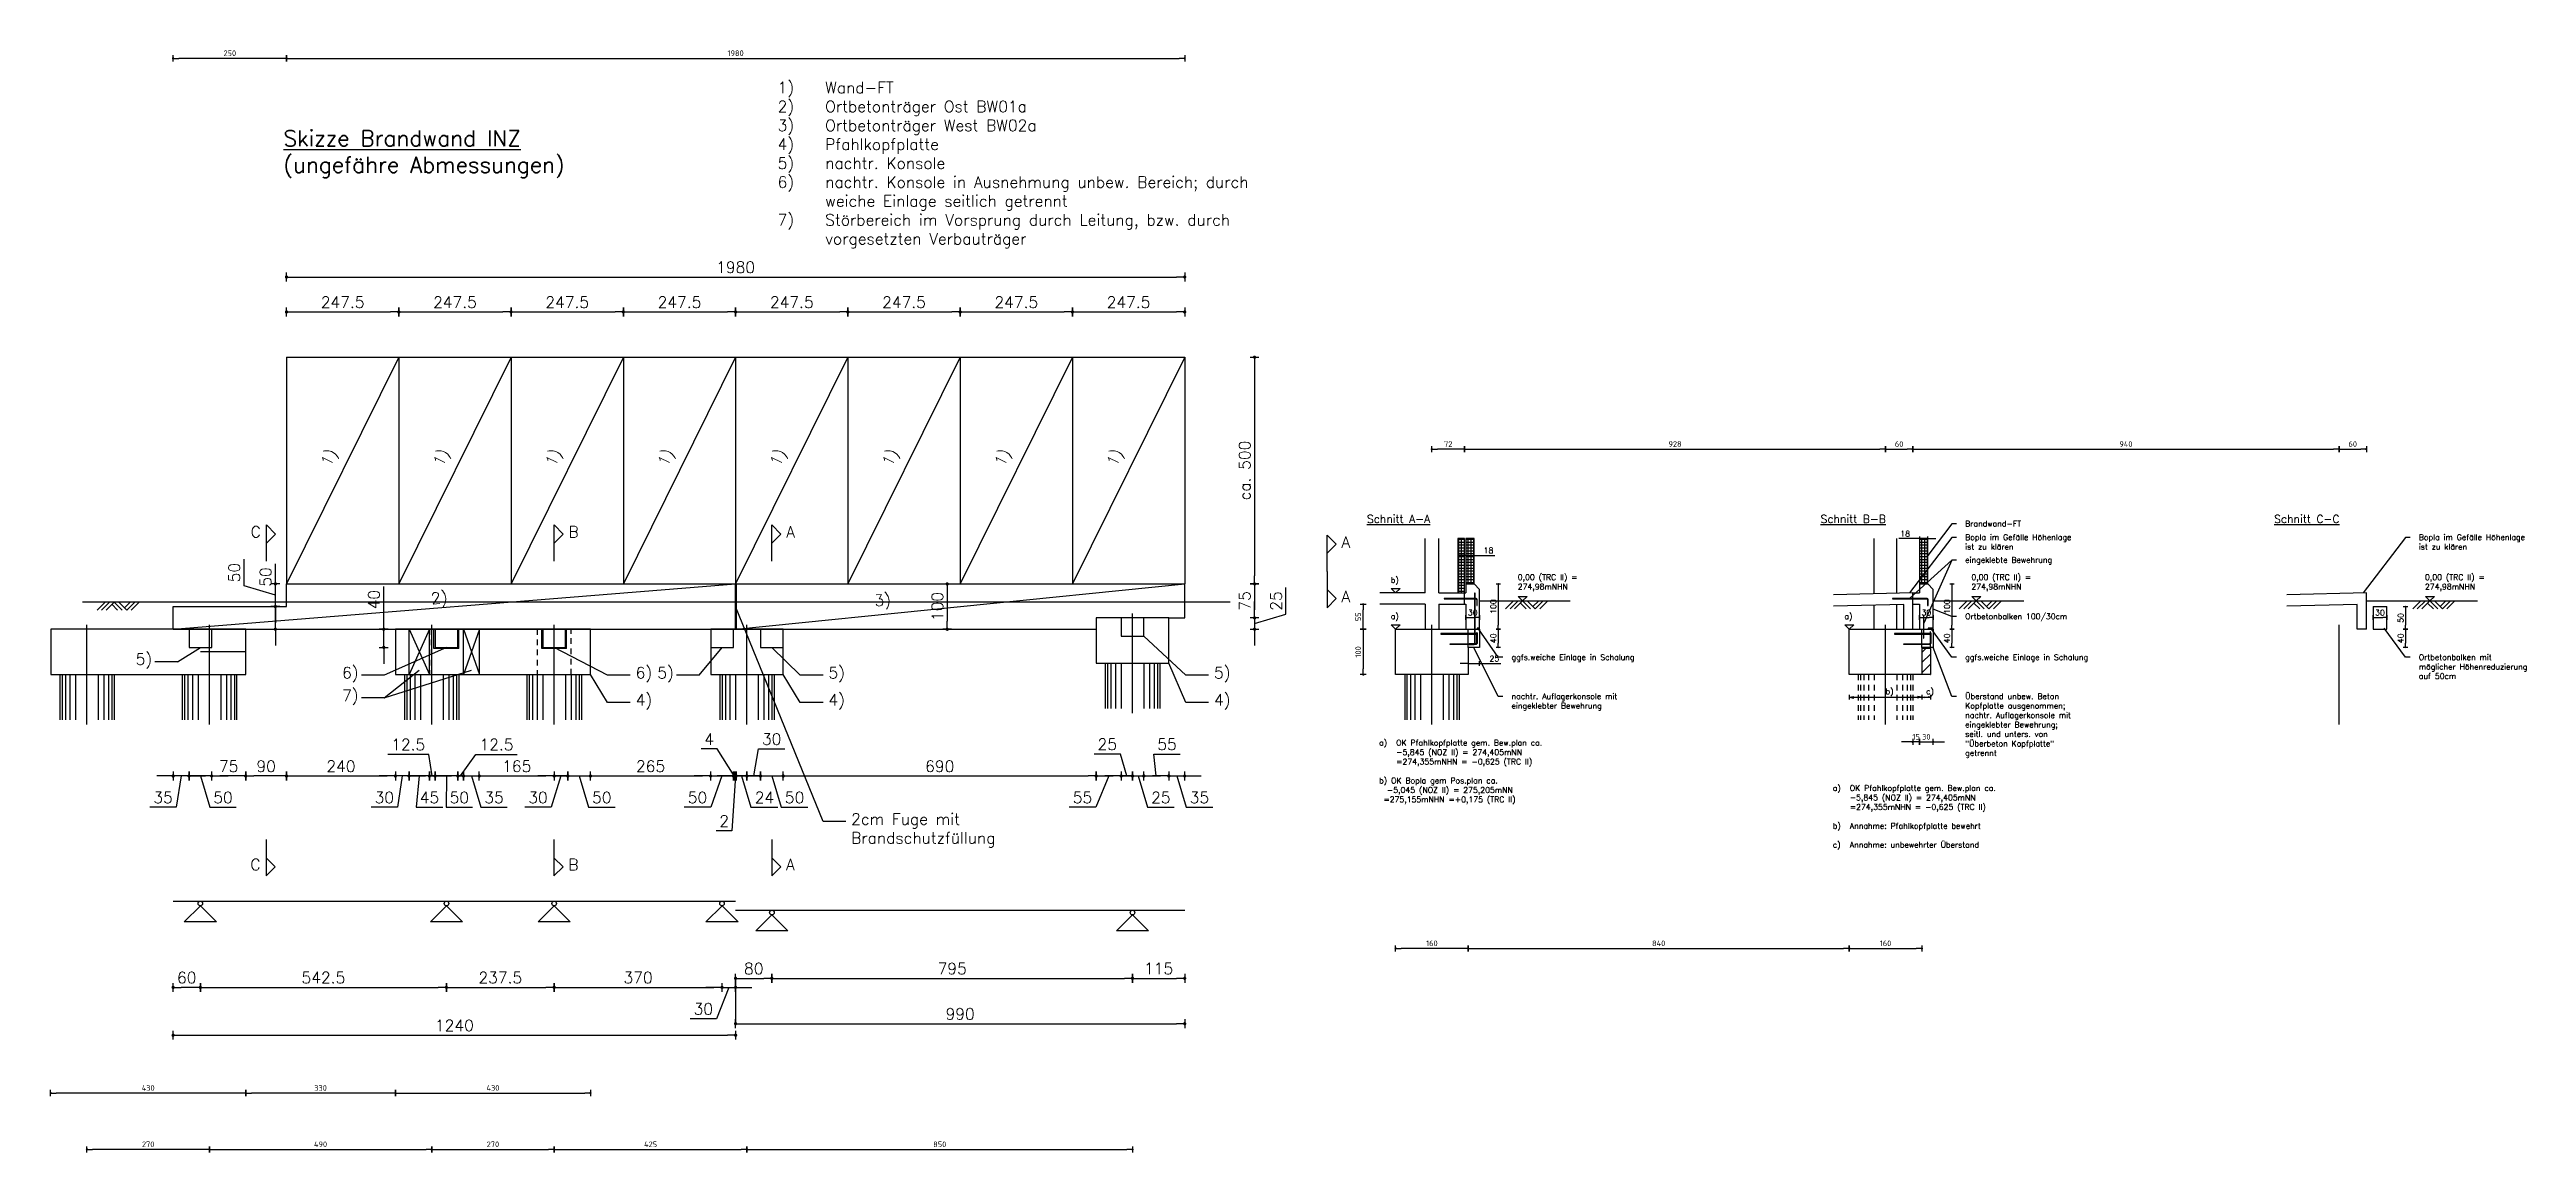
# Model space of a CAD drawing. Extents: x -17 to 300, y 24 to 138.
# Drawn here: x -16.5 to 38.1, y 24.2 to 48.5 of the extents above.
import ezdxf

# ---------------------------------------------------------------- set-up
doc = ezdxf.new("R2010")
doc.units = 0
doc.header["$LTSCALE"] = 0.5
doc.header["$MEASUREMENT"] = 0
doc.header["$PDMODE"] = 2
doc.linetypes.add('AUSGEZOGEN', pattern=[1000.01, 1000, 0.01])
doc.linetypes.add('HIDDEN', pattern=[0.375, 0.25, -0.125])
doc.layers.get('Defpoints').update_dxf_attribs({"linetype": 'CONTINUOUS'})
for name, color, linetype in [('ACHSEN', 7, 'CONTINUOUS'), ('AUSBAU', 115, 'CONTINUOUS'), ('BET-ANS', 7, 'CONTINUOUS'), ('BET-SCHN', 6, 'CONTINUOUS'), ('BET-VERD', 7, 'HIDDEN'), ('BEWEHRUNG', 1, 'CONTINUOUS'), ('FASSADE', 115, 'CONTINUOUS'), ('MASSE', 7, 'CONTINUOUS'), ('MASSE @ 1', 7, 'CONTINUOUS'), ('TEXT', 7, 'CONTINUOUS')]:
    doc.layers.add(name, color=color, linetype=linetype)
doc.styles.add('R25-M100', font='romans.shx', dxfattribs={"height": 0.25})
doc.styles.add('R25-M50', font='romans.shx', dxfattribs={"height": 0.125})
doc.styles.add('R35-M100', font='romans.shx', dxfattribs={"height": 0.35})
doc.styles.add('R35-M50', font='romans.shx', dxfattribs={"height": 0.175})
doc.styles.add('TXT', font='isocp.shx')
doc.dimstyles.new('DOT_I', dxfattribs={"dimscale": 0.5, "dimtxt": 0.25, "dimasz": 0.25, "dimexe": 0.1, "dimexo": 0.3, "dimgap": 0.1, "dimtad": 1, "dimdec": 3, "dimzin": 3, "dimtxsty": 'TXT', "dimblk": 'DOT', "dimblk1": 'DOT', "dimblk2": 'DOT', "dimsah": 1, "dimcen": 0.1, "dimse1": 1, "dimse2": 1, "dimazin": 0, "dimtfac": 1, "dimtdec": 4, "dimtix": 1, "dimtmove": 2, "dimatfit": 3, "dimldrblk": 'DOT', "dimfxl": 0, "dimtvp": 1, "dimtolj": 1, "dimtzin": 0, "dimarcsym": 0})
doc.dimstyles.new('M1-100$0', dxfattribs={"dimtxt": 0.18, "dimasz": 0.18, "dimexe": 0.18, "dimexo": 0.0625, "dimgap": 0.09, "dimtad": 1, "dimdec": 1, "dimlfac": 100, "dimzin": 9, "dimdsep": 46, "dimtxsty": 'R25-M100', "dimblk1": 'DOT', "dimblk2": 'DOT', "dimsah": 1, "dimcen": 0.09, "dimse1": 1, "dimse2": 1, "dimclrt": 256, "dimadec": 0, "dimazin": 0, "dimtfac": 1, "dimtdec": 4, "dimtmove": 0, "dimatfit": 3, "dimldrblk": 'DOT', "dimfxl": 0, "dimtolj": 1, "dimtzin": 0, "dimarcsym": 0})
doc.dimstyles.new('M1-50$0', dxfattribs={"dimscale": 0.5, "dimtxt": 0.18, "dimasz": 0.18, "dimexe": 0.18, "dimexo": 0.0625, "dimgap": 0.09, "dimtad": 1, "dimdec": 1, "dimlfac": 100, "dimzin": 9, "dimdsep": 46, "dimtxsty": 'R25-M50', "dimblk1": 'DOT', "dimblk2": 'DOT', "dimsah": 1, "dimcen": 0.09, "dimse1": 1, "dimse2": 1, "dimclrt": 256, "dimadec": 0, "dimazin": 0, "dimtfac": 1, "dimtdec": 4, "dimtmove": 0, "dimatfit": 3, "dimldrblk": 'DOT', "dimfxl": 0, "dimtolj": 1, "dimtzin": 0, "dimarcsym": 0})

msp = doc.modelspace()

# ---------------------------------------------------------------- texts
at = {"layer": 'TEXT', "attachment_point": 1}
for s, insert, char_height, width, style in [('\\pi-1.05,l1.4,t1.4;1)^IWand-FT\\P2)^IOrtbetonträger Ost BW01a\\P3)^IOrtbetonträger West BW02a\\P4)^IPfahlkopfplatte\\P5)^Inachtr. Konsole\\P6)^Inachtr. Konsole in Ausnehmung unbew. Bereich; durch weiche Einlage seitlich getrennt\\P7)^IStörbereich im Vorsprung durch Leitung, bzw. durch vorgesetzten Verbauträger  ', (-0.8158, 47.8299), 0.25, 11.69844, 'R25-M100'), ('{\\LSkizze Brandwand INZ\\P}(ungefähre Abmessungen)', (-11.3572, 46.7622), 0.35, 8.912167, 'R35-M100'), ('{\\LSchnitt A-A}', (12.5269, 38.2794), 0.175, 1.861313, 'R35-M50'), ('{\\LSchnitt B-B}', (22.5269, 38.2794), 0.175, 1.861313, 'R35-M50'), ('{\\LSchnitt C-C}', (32.5269, 38.2794), 0.175, 1.861313, 'R35-M50'), ('C', (-12.0829, 38.0318), 0.25, 0.389038, 'R25-M100'), ('B', (-5.0737, 38.0318), 0.25, 0.389038, 'R25-M100'), ('A', (-0.2737, 38.0318), 0.25, 0.389038, 'R25-M100'), ('A', (11.9646, 37.8071), 0.25, 0.389038, 'R25-M100'), ('Bopla im Gefälle Höhenlage ist zu klären', (25.7156, 37.8499), 0.125, 2.645621, 'R25-M50'), ('Brandwand-FT', (25.7156, 38.1499), 0.125, 2.645621, 'R25-M50'), ('Bopla im Gefälle Höhenlage ist zu klären', (35.7156, 37.8499), 0.125, 2.645621, 'R25-M50'), ('eingeklebte Bewehrung', (25.7156, 37.3499), 0.125, 2.645621, 'R25-M50'), ('A', (11.9646, 36.6071), 0.25, 0.389038, 'R25-M100'), ('b)', (13.052, 36.9071), 0.125, 0.201628, 'R25-M50'), ('0,00 (TRC II) = 274,98mNHN', (15.852, 36.9693), 0.125, 2.240419, 'R25-M50'), ('0,00 (TRC II) = 274,98mNHN', (25.852, 36.9693), 0.125, 2.240419, 'R25-M50'), ('0,00 (TRC II) = 274,98mNHN', (35.852, 36.9693), 0.125, 2.240419, 'R25-M50'), ('a)', (13.052, 36.1071), 0.125, 0.201628, 'R25-M50'), ('a)', (23.052, 36.1071), 0.125, 0.201628, 'R25-M50'), ('Ortbetonbalken 100/30cm', (25.7156, 36.1039), 0.125, 2.645621, 'R25-M50'), ('5)', (-14.6164, 35.2236), 0.25, 0.622555, 'R25-M100'), ('6)', (-10.0664, 34.9236), 0.25, 0.622555, 'R25-M100'), ('6)', (-3.5937, 34.9236), 0.25, 0.622555, 'R25-M100'), ('5)', (-3.1164, 34.9236), 0.25, 0.622555, 'R25-M100'), ('5)', (0.6563, 34.9236), 0.25, 0.622555, 'R25-M100'), ('5)', (9.1563, 34.9236), 0.25, 0.622555, 'R25-M100'), ('ggfs.weiche Einlage in Schalung', (15.7156, 35.2039), 0.125, 2.645621, 'R25-M50'), ('ggfs.weiche Einlage in Schalung', (25.7156, 35.2039), 0.125, 2.645621, 'R25-M50'), ('Ortbetonbalken mit möglicher Höhenreduzierung auf 50cm', (35.7156, 35.2039), 0.125, 2.645621, 'R25-M50'), ('7)', (-10.0664, 34.4236), 0.25, 0.622555, 'R25-M100'), ('b)', (23.9595, 34.4495), 0.125, 0.201628, 'R25-M50'), ('c)', (24.8545, 34.4495), 0.125, 0.201628, 'R25-M50'), ('4)', (-3.5937, 34.3236), 0.25, 0.622555, 'R25-M100'), ('4)', (0.6563, 34.3236), 0.25, 0.622555, 'R25-M100'), ('4)', (9.1563, 34.3236), 0.25, 0.622555, 'R25-M100'), ('nachtr. Auflagerkonsole mit eingeklebter Bewehrung', (15.7156, 34.3426), 0.125, 2.645621, 'R25-M50'), ('Überstand unbew. Beton Kopfplatte ausgenommen; nachtr. Auflagerkonsole mit eingeklebter Bewehrung; seitl. und unters. von "Überbeton Kopfplatte" getrennt', (25.7156, 34.3426), 0.125, 2.645621, 'R25-M50'), ('\\pi-0.375,l0.625,t0.625;a)^IOK Pfahlkopfplatte gem. Bew.plan ca. -5,845 (NOZ II) = 274,405mNN =274,355mNHN = -0,625 (TRC II)\\P\\Pb) OK Bopla gem Pos.plan ca.\\P  -5,045 (NOZ II) = 275,205mNN\\P\\pi0,l0,tz;    =275,155mNHN =+0,175 (TRC II)  ', (12.5463, 33.3175), 0.125, 4.589856, 'R25-M50'), ('\\pi-0.375,l0.625,t0.625;a)^IOK Pfahlkopfplatte gem. Bew.plan ca. -5,845 (NOZ II) = 274,405mNN =274,355mNHN = -0,625 (TRC II)\\P\\Pb)^IAnnahme: Pfahlkopfplatte bewehrt\\P\\Pc)^IAnnahme: unbewehrter Überstand ', (22.5463, 32.3175), 0.125, 4.589856, 'R25-M50'), ('2cm Fuge mit Brandschutzfüllung', (1.1563, 31.6974), 0.25, 3.790747, 'R25-M100'), ('C', (-12.0878, 30.6926), 0.25, 0.389038, 'R25-M100'), ('B', (-5.0786, 30.6926), 0.25, 0.389038, 'R25-M100'), ('A', (-0.2786, 30.6926), 0.25, 0.389038, 'R25-M100')]:
    msp.add_mtext(s, dxfattribs=dict(at, insert=insert, char_height=char_height, width=width, style=style))
at = {"layer": 'TEXT', "char_height": 0.25, "width": 0.622555, "attachment_point": 1, "style": 'R25-M100'}
for s, insert, rotation in [('1)', (-10.5516, 39.4421), 63.66459), ('1)', (-8.0766, 39.4421), 63.66459), ('1)', (-5.6016, 39.4421), 63.66459), ('1)', (-3.1266, 39.4421), 63.66459), ('1)', (-0.6516, 39.4421), 63.66459), ('1)', (1.8234, 39.4421), 63.66459), ('1)', (4.2984, 39.4421), 63.66459), ('1)', (6.7734, 39.4421), 63.66459), ('2)', (-8.1187, 36.5595), 5.76789), ('3)', (1.6566, 36.511), 5.76789)]:
    msp.add_mtext(s, dxfattribs=dict(at, insert=insert, rotation=rotation))

# ---------------------------------------------------------------- blocks, each defined once
blk = doc.blocks.new('DOT')
at = {"layer": 'MASSE', "color": 7, "linetype": 'Continuous'}
for p, q in [((0, 0), (-1, 0)), ((0, 0.54), (0, -0.54))]:
    blk.add_line(p, q, dxfattribs=at)
at = {"layer": 'MASSE', "color": 7, "linetype": 'Continuous', "const_width": 0.2}
blk.add_lwpolyline([(-0.1, 0, 1), (0.1, 0, 1)], format="xyb", close=True, dxfattribs=at)
blk = doc.blocks.new('*D24')
at = {"layer": 'Defpoints', "color": 0, "transparency": 16777216}
for p in [(-13.191, 29.759), (-7.766, 29.759), (-7.766, 27.859)]:
    blk.add_point(p, dxfattribs=at)
at = {"layer": 'MASSE', "color": 0, "lineweight": -2, "transparency": 16777216}
blk.add_line((-13.011, 27.859), (-7.946, 27.859), dxfattribs=at)
at = {"layer": 'MASSE', "color": 0, "lineweight": -2, "transparency": 16777216, "xscale": 0.18, "yscale": 0.18, "zscale": 0.18, "rotation": 180}
blk.add_blockref('DOT', (-13.191, 27.859), dxfattribs=at)
at = {"layer": 'MASSE', "color": 0, "lineweight": -2, "transparency": 16777216, "xscale": 0.18, "yscale": 0.18, "zscale": 0.18}
blk.add_blockref('DOT', (-7.766, 27.859), dxfattribs=at)
at = {"layer": 'MASSE', "transparency": 16777216, "insert": (-10.478, 28.074), "char_height": 0.25, "attachment_point": 5, "style": 'R25-M100'}
blk.add_mtext('\\A1;542.5', dxfattribs=at)
blk = doc.blocks.new('*D25')
at = {"layer": 'Defpoints', "color": 0, "transparency": 16777216}
for p in [(-7.766, 29.759), (-5.391, 29.759), (-5.391, 27.859)]:
    blk.add_point(p, dxfattribs=at)
at = {"layer": 'MASSE', "color": 0, "lineweight": -2, "transparency": 16777216}
blk.add_line((-7.586, 27.859), (-5.571, 27.859), dxfattribs=at)
at = {"layer": 'MASSE', "color": 0, "lineweight": -2, "transparency": 16777216, "xscale": 0.18, "yscale": 0.18, "zscale": 0.18, "rotation": 180}
blk.add_blockref('DOT', (-7.766, 27.859), dxfattribs=at)
at = {"layer": 'MASSE', "color": 0, "lineweight": -2, "transparency": 16777216, "xscale": 0.18, "yscale": 0.18, "zscale": 0.18}
blk.add_blockref('DOT', (-5.391, 27.859), dxfattribs=at)
at = {"layer": 'MASSE', "transparency": 16777216, "insert": (-6.578, 28.074), "char_height": 0.25, "attachment_point": 5, "style": 'R25-M100'}
blk.add_mtext('\\A1;237.5', dxfattribs=at)
blk = doc.blocks.new('*D26')
at = {"layer": 'Defpoints', "color": 0, "transparency": 16777216}
for p in [(-5.391, 29.759), (-1.691, 29.759), (-1.691, 27.859)]:
    blk.add_point(p, dxfattribs=at)
at = {"layer": 'MASSE', "color": 0, "lineweight": -2, "transparency": 16777216}
blk.add_line((-5.211, 27.859), (-1.871, 27.859), dxfattribs=at)
at = {"layer": 'MASSE', "color": 0, "lineweight": -2, "transparency": 16777216, "xscale": 0.18, "yscale": 0.18, "zscale": 0.18, "rotation": 180}
blk.add_blockref('DOT', (-5.391, 27.859), dxfattribs=at)
at = {"layer": 'MASSE', "color": 0, "lineweight": -2, "transparency": 16777216, "xscale": 0.18, "yscale": 0.18, "zscale": 0.18}
blk.add_blockref('DOT', (-1.691, 27.859), dxfattribs=at)
at = {"layer": 'MASSE', "transparency": 16777216, "insert": (-3.541, 28.074), "char_height": 0.25, "attachment_point": 5, "style": 'R25-M100'}
blk.add_mtext('\\A1;370', dxfattribs=at)
blk = doc.blocks.new('*D27')
at = {"layer": 'Defpoints', "color": 0, "transparency": 16777216}
for p in [(-1.691, 29.759), (-1.391, 29.759), (-1.391, 27.859)]:
    blk.add_point(p, dxfattribs=at)
at = {"layer": 'MASSE', "color": 0, "lineweight": -2, "transparency": 16777216}
for p, q in [((-1.871, 27.859), (-2.051, 27.859)), ((-1.541, 27.859), (-1.81, 27.169)), ((-1.691, 27.859), (-1.391, 27.859)), ((-1.691, 27.859), (-1.391, 27.859)), ((-1.211, 27.859), (-1.031, 27.859)), ((-1.81, 27.169), (-2.395, 27.169))]:
    blk.add_line(p, q, dxfattribs=at)
at = {"layer": 'MASSE', "color": 0, "lineweight": -2, "transparency": 16777216, "xscale": 0.18, "yscale": 0.18, "zscale": 0.18}
blk.add_blockref('DOT', (-1.691, 27.859), dxfattribs=at)
at = {"layer": 'MASSE', "color": 0, "lineweight": -2, "transparency": 16777216, "xscale": 0.18, "yscale": 0.18, "zscale": 0.18, "rotation": 180}
blk.add_blockref('DOT', (-1.391, 27.859), dxfattribs=at)
at = {"layer": 'MASSE', "transparency": 16777216, "insert": (-2.102, 27.384), "char_height": 0.25, "attachment_point": 5, "style": 'R25-M100'}
blk.add_mtext('\\A1;30', dxfattribs=at)
blk = doc.blocks.new('*D28')
at = {"layer": 'Defpoints', "color": 0, "transparency": 16777216}
for p in [(-1.391, 29.559), (-0.591, 29.559), (-0.591, 28.059)]:
    blk.add_point(p, dxfattribs=at)
at = {"layer": 'MASSE', "color": 0, "lineweight": -2, "transparency": 16777216}
blk.add_line((-1.211, 28.059), (-0.771, 28.059), dxfattribs=at)
at = {"layer": 'MASSE', "color": 0, "lineweight": -2, "transparency": 16777216, "xscale": 0.18, "yscale": 0.18, "zscale": 0.18, "rotation": 180}
blk.add_blockref('DOT', (-1.391, 28.059), dxfattribs=at)
at = {"layer": 'MASSE', "color": 0, "lineweight": -2, "transparency": 16777216, "xscale": 0.18, "yscale": 0.18, "zscale": 0.18}
blk.add_blockref('DOT', (-0.591, 28.059), dxfattribs=at)
at = {"layer": 'MASSE', "transparency": 16777216, "insert": (-0.991, 28.274), "char_height": 0.25, "attachment_point": 5, "style": 'R25-M100'}
blk.add_mtext('\\A1;80', dxfattribs=at)
blk = doc.blocks.new('*D29')
at = {"layer": 'Defpoints', "color": 0, "transparency": 16777216}
for p in [(-0.591, 29.559), (7.359, 29.559), (7.359, 28.059)]:
    blk.add_point(p, dxfattribs=at)
at = {"layer": 'MASSE', "color": 0, "lineweight": -2, "transparency": 16777216}
blk.add_line((-0.411, 28.059), (7.179, 28.059), dxfattribs=at)
at = {"layer": 'MASSE', "color": 0, "lineweight": -2, "transparency": 16777216, "xscale": 0.18, "yscale": 0.18, "zscale": 0.18, "rotation": 180}
blk.add_blockref('DOT', (-0.591, 28.059), dxfattribs=at)
at = {"layer": 'MASSE', "color": 0, "lineweight": -2, "transparency": 16777216, "xscale": 0.18, "yscale": 0.18, "zscale": 0.18}
blk.add_blockref('DOT', (7.359, 28.059), dxfattribs=at)
at = {"layer": 'MASSE', "transparency": 16777216, "insert": (3.384, 28.274), "char_height": 0.25, "attachment_point": 5, "style": 'R25-M100'}
blk.add_mtext('\\A1;795', dxfattribs=at)
blk = doc.blocks.new('*D30')
at = {"layer": 'Defpoints', "color": 0, "transparency": 16777216}
for p in [(7.359, 29.559), (8.509, 29.559), (8.509, 28.059)]:
    blk.add_point(p, dxfattribs=at)
at = {"layer": 'MASSE', "color": 0, "lineweight": -2, "transparency": 16777216}
blk.add_line((7.539, 28.059), (8.329, 28.059), dxfattribs=at)
at = {"layer": 'MASSE', "color": 0, "lineweight": -2, "transparency": 16777216, "xscale": 0.18, "yscale": 0.18, "zscale": 0.18, "rotation": 180}
blk.add_blockref('DOT', (7.359, 28.059), dxfattribs=at)
at = {"layer": 'MASSE', "color": 0, "lineweight": -2, "transparency": 16777216, "xscale": 0.18, "yscale": 0.18, "zscale": 0.18}
blk.add_blockref('DOT', (8.509, 28.059), dxfattribs=at)
at = {"layer": 'MASSE', "transparency": 16777216, "insert": (7.934, 28.274), "char_height": 0.25, "attachment_point": 5, "style": 'R25-M100'}
blk.add_mtext('\\A1;115', dxfattribs=at)
blk = doc.blocks.new('*D31')
at = {"layer": 'Defpoints', "color": 0, "transparency": 16777216}
for p in [(-13.791, 29.759), (-1.391, 29.759), (-1.391, 26.804)]:
    blk.add_point(p, dxfattribs=at)
at = {"layer": 'MASSE', "color": 0, "lineweight": -2, "transparency": 16777216}
blk.add_line((-13.611, 26.804), (-1.571, 26.804), dxfattribs=at)
at = {"layer": 'MASSE', "color": 0, "lineweight": -2, "transparency": 16777216, "xscale": 0.18, "yscale": 0.18, "zscale": 0.18, "rotation": 180}
blk.add_blockref('DOT', (-13.791, 26.804), dxfattribs=at)
at = {"layer": 'MASSE', "color": 0, "lineweight": -2, "transparency": 16777216, "xscale": 0.18, "yscale": 0.18, "zscale": 0.18}
blk.add_blockref('DOT', (-1.391, 26.804), dxfattribs=at)
at = {"layer": 'MASSE', "transparency": 16777216, "insert": (-7.591, 27.019), "char_height": 0.25, "attachment_point": 5, "style": 'R25-M100'}
blk.add_mtext('\\A1;1240', dxfattribs=at)
blk = doc.blocks.new('*D32')
at = {"layer": 'Defpoints', "color": 0, "transparency": 16777216}
for p in [(-1.391, 29.559), (8.509, 29.559), (8.509, 27.059)]:
    blk.add_point(p, dxfattribs=at)
at = {"layer": 'MASSE', "color": 0, "lineweight": -2, "transparency": 16777216}
blk.add_line((-1.211, 27.059), (8.329, 27.059), dxfattribs=at)
at = {"layer": 'MASSE', "color": 0, "lineweight": -2, "transparency": 16777216, "xscale": 0.18, "yscale": 0.18, "zscale": 0.18, "rotation": 180}
blk.add_blockref('DOT', (-1.391, 27.059), dxfattribs=at)
at = {"layer": 'MASSE', "color": 0, "lineweight": -2, "transparency": 16777216, "xscale": 0.18, "yscale": 0.18, "zscale": 0.18}
blk.add_blockref('DOT', (8.509, 27.059), dxfattribs=at)
at = {"layer": 'MASSE', "transparency": 16777216, "insert": (3.559, 27.274), "char_height": 0.25, "attachment_point": 5, "style": 'R25-M100'}
blk.add_mtext('\\A1;990', dxfattribs=at)
blk = doc.blocks.new('*D105')
at = {"layer": 'Defpoints', "color": 0, "transparency": 16777216}
for p in [(3.559, 41.759), (3.559, 36.759), (10.049, 36.759)]:
    blk.add_point(p, dxfattribs=at)
at = {"layer": 'MASSE', "color": 0, "lineweight": -2, "transparency": 16777216}
blk.add_line((10.049, 41.579), (10.049, 36.939), dxfattribs=at)
at = {"layer": 'MASSE', "color": 0, "lineweight": -2, "transparency": 16777216, "xscale": 0.18, "yscale": 0.18, "zscale": 0.18}
for p, rotation in [((10.049, 41.759), 90), ((10.049, 36.759), 270)]:
    blk.add_blockref('DOT', p, dxfattribs=dict(at, rotation=rotation))
at = {"layer": 'MASSE', "transparency": 16777216, "insert": (9.834, 39.259), "char_height": 0.25, "attachment_point": 5, "rotation": 90, "style": 'R25-M100'}
blk.add_mtext('\\A1;ca. 500', dxfattribs=at)
blk = doc.blocks.new('*D33')
at = {"layer": 'Defpoints', "color": 0, "transparency": 16777216}
for p in [(3.559, 36.759), (8.509, 36.009), (10.049, 36.009)]:
    blk.add_point(p, dxfattribs=at)
at = {"layer": 'MASSE', "color": 0, "lineweight": -2, "transparency": 16777216}
blk.add_line((10.049, 36.579), (10.049, 36.189), dxfattribs=at)
at = {"layer": 'MASSE', "color": 0, "lineweight": -2, "transparency": 16777216, "xscale": 0.18, "yscale": 0.18, "zscale": 0.18}
for p, rotation in [((10.049, 36.759), 90), ((10.049, 36.009), 270)]:
    blk.add_blockref('DOT', p, dxfattribs=dict(at, rotation=rotation))
at = {"layer": 'MASSE', "transparency": 16777216, "insert": (9.834, 36.384), "char_height": 0.25, "attachment_point": 5, "rotation": 90, "style": 'R25-M100'}
blk.add_mtext('\\A1;75', dxfattribs=at)
blk = doc.blocks.new('*D34')
at = {"layer": 'Defpoints', "color": 0, "transparency": 16777216}
for p in [(-8.816, 42.757), (-11.291, 36.759), (-8.816, 36.759)]:
    blk.add_point(p, dxfattribs=at)
at = {"layer": 'MASSE', "color": 0, "lineweight": -2, "transparency": 16777216}
blk.add_line((-11.111, 42.757), (-8.996, 42.757), dxfattribs=at)
at = {"layer": 'MASSE', "color": 0, "lineweight": -2, "transparency": 16777216, "xscale": 0.18, "yscale": 0.18, "zscale": 0.18, "rotation": 180}
blk.add_blockref('DOT', (-11.291, 42.757), dxfattribs=at)
at = {"layer": 'MASSE', "color": 0, "lineweight": -2, "transparency": 16777216, "xscale": 0.18, "yscale": 0.18, "zscale": 0.18}
blk.add_blockref('DOT', (-8.816, 42.757), dxfattribs=at)
at = {"layer": 'MASSE', "transparency": 16777216, "insert": (-10.053, 42.972), "char_height": 0.25, "attachment_point": 5, "style": 'R25-M100'}
blk.add_mtext('\\A1;247.5', dxfattribs=at)
blk = doc.blocks.new('*D35')
at = {"layer": 'Defpoints', "color": 0, "transparency": 16777216}
for p in [(-6.341, 42.757), (-8.816, 36.759), (-6.341, 36.759)]:
    blk.add_point(p, dxfattribs=at)
at = {"layer": 'MASSE', "color": 0, "lineweight": -2, "transparency": 16777216}
blk.add_line((-8.636, 42.757), (-6.521, 42.757), dxfattribs=at)
at = {"layer": 'MASSE', "color": 0, "lineweight": -2, "transparency": 16777216, "xscale": 0.18, "yscale": 0.18, "zscale": 0.18, "rotation": 180}
blk.add_blockref('DOT', (-8.816, 42.757), dxfattribs=at)
at = {"layer": 'MASSE', "color": 0, "lineweight": -2, "transparency": 16777216, "xscale": 0.18, "yscale": 0.18, "zscale": 0.18}
blk.add_blockref('DOT', (-6.341, 42.757), dxfattribs=at)
at = {"layer": 'MASSE', "transparency": 16777216, "insert": (-7.578, 42.972), "char_height": 0.25, "attachment_point": 5, "style": 'R25-M100'}
blk.add_mtext('\\A1;247.5', dxfattribs=at)
blk = doc.blocks.new('*D36')
at = {"layer": 'Defpoints', "color": 0, "transparency": 16777216}
for p in [(-3.866, 42.757), (-6.341, 36.759), (-3.866, 36.759)]:
    blk.add_point(p, dxfattribs=at)
at = {"layer": 'MASSE', "color": 0, "lineweight": -2, "transparency": 16777216}
blk.add_line((-6.161, 42.757), (-4.046, 42.757), dxfattribs=at)
at = {"layer": 'MASSE', "color": 0, "lineweight": -2, "transparency": 16777216, "xscale": 0.18, "yscale": 0.18, "zscale": 0.18, "rotation": 180}
blk.add_blockref('DOT', (-6.341, 42.757), dxfattribs=at)
at = {"layer": 'MASSE', "color": 0, "lineweight": -2, "transparency": 16777216, "xscale": 0.18, "yscale": 0.18, "zscale": 0.18}
blk.add_blockref('DOT', (-3.866, 42.757), dxfattribs=at)
at = {"layer": 'MASSE', "transparency": 16777216, "insert": (-5.103, 42.972), "char_height": 0.25, "attachment_point": 5, "style": 'R25-M100'}
blk.add_mtext('\\A1;247.5', dxfattribs=at)
blk = doc.blocks.new('*D37')
at = {"layer": 'Defpoints', "color": 0, "transparency": 16777216}
for p in [(-1.391, 42.757), (-3.866, 36.759), (-1.391, 36.759)]:
    blk.add_point(p, dxfattribs=at)
at = {"layer": 'MASSE', "color": 0, "lineweight": -2, "transparency": 16777216}
blk.add_line((-3.686, 42.757), (-1.571, 42.757), dxfattribs=at)
at = {"layer": 'MASSE', "color": 0, "lineweight": -2, "transparency": 16777216, "xscale": 0.18, "yscale": 0.18, "zscale": 0.18, "rotation": 180}
blk.add_blockref('DOT', (-3.866, 42.757), dxfattribs=at)
at = {"layer": 'MASSE', "color": 0, "lineweight": -2, "transparency": 16777216, "xscale": 0.18, "yscale": 0.18, "zscale": 0.18}
blk.add_blockref('DOT', (-1.391, 42.757), dxfattribs=at)
at = {"layer": 'MASSE', "transparency": 16777216, "insert": (-2.628, 42.972), "char_height": 0.25, "attachment_point": 5, "style": 'R25-M100'}
blk.add_mtext('\\A1;247.5', dxfattribs=at)
blk = doc.blocks.new('*D38')
at = {"layer": 'Defpoints', "color": 0, "transparency": 16777216}
for p in [(1.084, 42.757), (-1.391, 36.759), (1.084, 36.759)]:
    blk.add_point(p, dxfattribs=at)
at = {"layer": 'MASSE', "color": 0, "lineweight": -2, "transparency": 16777216}
blk.add_line((-1.211, 42.757), (0.904, 42.757), dxfattribs=at)
at = {"layer": 'MASSE', "color": 0, "lineweight": -2, "transparency": 16777216, "xscale": 0.18, "yscale": 0.18, "zscale": 0.18, "rotation": 180}
blk.add_blockref('DOT', (-1.391, 42.757), dxfattribs=at)
at = {"layer": 'MASSE', "color": 0, "lineweight": -2, "transparency": 16777216, "xscale": 0.18, "yscale": 0.18, "zscale": 0.18}
blk.add_blockref('DOT', (1.084, 42.757), dxfattribs=at)
at = {"layer": 'MASSE', "transparency": 16777216, "insert": (-0.153, 42.972), "char_height": 0.25, "attachment_point": 5, "style": 'R25-M100'}
blk.add_mtext('\\A1;247.5', dxfattribs=at)
blk = doc.blocks.new('*D39')
at = {"layer": 'Defpoints', "color": 0, "transparency": 16777216}
for p in [(3.559, 42.757), (1.084, 36.759), (3.559, 36.759)]:
    blk.add_point(p, dxfattribs=at)
at = {"layer": 'MASSE', "color": 0, "lineweight": -2, "transparency": 16777216}
blk.add_line((1.264, 42.757), (3.379, 42.757), dxfattribs=at)
at = {"layer": 'MASSE', "color": 0, "lineweight": -2, "transparency": 16777216, "xscale": 0.18, "yscale": 0.18, "zscale": 0.18, "rotation": 180}
blk.add_blockref('DOT', (1.084, 42.757), dxfattribs=at)
at = {"layer": 'MASSE', "color": 0, "lineweight": -2, "transparency": 16777216, "xscale": 0.18, "yscale": 0.18, "zscale": 0.18}
blk.add_blockref('DOT', (3.559, 42.757), dxfattribs=at)
at = {"layer": 'MASSE', "transparency": 16777216, "insert": (2.322, 42.972), "char_height": 0.25, "attachment_point": 5, "style": 'R25-M100'}
blk.add_mtext('\\A1;247.5', dxfattribs=at)
blk = doc.blocks.new('*D40')
at = {"layer": 'Defpoints', "color": 0, "transparency": 16777216}
for p in [(6.034, 42.757), (3.559, 36.759), (6.034, 36.759)]:
    blk.add_point(p, dxfattribs=at)
at = {"layer": 'MASSE', "color": 0, "lineweight": -2, "transparency": 16777216}
blk.add_line((3.739, 42.757), (5.854, 42.757), dxfattribs=at)
at = {"layer": 'MASSE', "color": 0, "lineweight": -2, "transparency": 16777216, "xscale": 0.18, "yscale": 0.18, "zscale": 0.18, "rotation": 180}
blk.add_blockref('DOT', (3.559, 42.757), dxfattribs=at)
at = {"layer": 'MASSE', "color": 0, "lineweight": -2, "transparency": 16777216, "xscale": 0.18, "yscale": 0.18, "zscale": 0.18}
blk.add_blockref('DOT', (6.034, 42.757), dxfattribs=at)
at = {"layer": 'MASSE', "transparency": 16777216, "insert": (4.797, 42.972), "char_height": 0.25, "attachment_point": 5, "style": 'R25-M100'}
blk.add_mtext('\\A1;247.5', dxfattribs=at)
blk = doc.blocks.new('*D41')
at = {"layer": 'Defpoints', "color": 0, "transparency": 16777216}
for p in [(8.509, 42.757), (6.034, 36.759), (8.509, 36.759)]:
    blk.add_point(p, dxfattribs=at)
at = {"layer": 'MASSE', "color": 0, "lineweight": -2, "transparency": 16777216}
blk.add_line((6.214, 42.757), (8.329, 42.757), dxfattribs=at)
at = {"layer": 'MASSE', "color": 0, "lineweight": -2, "transparency": 16777216, "xscale": 0.18, "yscale": 0.18, "zscale": 0.18, "rotation": 180}
blk.add_blockref('DOT', (6.034, 42.757), dxfattribs=at)
at = {"layer": 'MASSE', "color": 0, "lineweight": -2, "transparency": 16777216, "xscale": 0.18, "yscale": 0.18, "zscale": 0.18}
blk.add_blockref('DOT', (8.509, 42.757), dxfattribs=at)
at = {"layer": 'MASSE', "transparency": 16777216, "insert": (7.272, 42.972), "char_height": 0.25, "attachment_point": 5, "style": 'R25-M100'}
blk.add_mtext('\\A1;247.5', dxfattribs=at)
blk = doc.blocks.new('*D42')
at = {"layer": 'Defpoints', "color": 0, "transparency": 16777216}
for p in [(-11.291, 35.759), (-8.891, 35.759), (-8.891, 32.522)]:
    blk.add_point(p, dxfattribs=at)
at = {"layer": 'MASSE', "color": 0, "lineweight": -2, "transparency": 16777216}
blk.add_line((-11.111, 32.522), (-9.071, 32.522), dxfattribs=at)
at = {"layer": 'MASSE', "color": 0, "lineweight": -2, "transparency": 16777216, "xscale": 0.18, "yscale": 0.18, "zscale": 0.18, "rotation": 180}
blk.add_blockref('DOT', (-11.291, 32.522), dxfattribs=at)
at = {"layer": 'MASSE', "color": 0, "lineweight": -2, "transparency": 16777216, "xscale": 0.18, "yscale": 0.18, "zscale": 0.18}
blk.add_blockref('DOT', (-8.891, 32.522), dxfattribs=at)
at = {"layer": 'MASSE', "transparency": 16777216, "insert": (-10.091, 32.737), "char_height": 0.25, "attachment_point": 5, "style": 'R25-M100'}
blk.add_mtext('\\A1;240', dxfattribs=at)
blk = doc.blocks.new('*D43')
at = {"layer": 'Defpoints', "color": 0, "transparency": 16777216}
for p in [(-7.391, 35.759), (-7.041, 35.759), (-7.041, 32.522)]:
    blk.add_point(p, dxfattribs=at)
at = {"layer": 'MASSE', "color": 0, "lineweight": -2, "transparency": 16777216}
for p, q in [((-7.571, 32.522), (-7.751, 32.522)), ((-7.391, 32.522), (-7.041, 32.522)), ((-7.391, 32.522), (-7.041, 32.522)), ((-7.216, 32.522), (-7.009, 31.832)), ((-6.861, 32.522), (-6.681, 32.522)), ((-7.009, 31.832), (-6.424, 31.832))]:
    blk.add_line(p, q, dxfattribs=at)
at = {"layer": 'MASSE', "color": 0, "lineweight": -2, "transparency": 16777216, "xscale": 0.18, "yscale": 0.18, "zscale": 0.18}
blk.add_blockref('DOT', (-7.391, 32.522), dxfattribs=at)
at = {"layer": 'MASSE', "color": 0, "lineweight": -2, "transparency": 16777216, "xscale": 0.18, "yscale": 0.18, "zscale": 0.18, "rotation": 180}
blk.add_blockref('DOT', (-7.041, 32.522), dxfattribs=at)
at = {"layer": 'MASSE', "transparency": 16777216, "insert": (-6.716, 32.047), "char_height": 0.25, "attachment_point": 5, "style": 'R25-M100'}
blk.add_mtext('\\A1;35', dxfattribs=at)
blk = doc.blocks.new('*D44')
at = {"layer": 'Defpoints', "color": 0, "transparency": 16777216}
for p in [(-7.041, 35.759), (-5.391, 35.759), (-5.391, 32.522)]:
    blk.add_point(p, dxfattribs=at)
at = {"layer": 'MASSE', "color": 0, "lineweight": -2, "transparency": 16777216}
blk.add_line((-6.861, 32.522), (-5.571, 32.522), dxfattribs=at)
at = {"layer": 'MASSE', "color": 0, "lineweight": -2, "transparency": 16777216, "xscale": 0.18, "yscale": 0.18, "zscale": 0.18, "rotation": 180}
blk.add_blockref('DOT', (-7.041, 32.522), dxfattribs=at)
at = {"layer": 'MASSE', "color": 0, "lineweight": -2, "transparency": 16777216, "xscale": 0.18, "yscale": 0.18, "zscale": 0.18}
blk.add_blockref('DOT', (-5.391, 32.522), dxfattribs=at)
at = {"layer": 'MASSE', "transparency": 16777216, "insert": (-6.216, 32.737), "char_height": 0.25, "attachment_point": 5, "style": 'R25-M100'}
blk.add_mtext('\\A1;165', dxfattribs=at)
blk = doc.blocks.new('*D45')
at = {"layer": 'Defpoints', "color": 0, "transparency": 16777216}
for p in [(-5.391, 35.759), (-5.091, 35.759), (-5.091, 32.522)]:
    blk.add_point(p, dxfattribs=at)
at = {"layer": 'MASSE', "color": 0, "lineweight": -2, "transparency": 16777216}
for p, q in [((-5.571, 32.522), (-5.751, 32.522)), ((-5.241, 32.522), (-5.456, 31.832)), ((-5.391, 32.522), (-5.091, 32.522)), ((-5.391, 32.522), (-5.091, 32.522)), ((-4.911, 32.522), (-4.731, 32.522)), ((-5.456, 31.832), (-6.041, 31.832))]:
    blk.add_line(p, q, dxfattribs=at)
at = {"layer": 'MASSE', "color": 0, "lineweight": -2, "transparency": 16777216, "xscale": 0.18, "yscale": 0.18, "zscale": 0.18}
blk.add_blockref('DOT', (-5.391, 32.522), dxfattribs=at)
at = {"layer": 'MASSE', "color": 0, "lineweight": -2, "transparency": 16777216, "xscale": 0.18, "yscale": 0.18, "zscale": 0.18, "rotation": 180}
blk.add_blockref('DOT', (-5.091, 32.522), dxfattribs=at)
at = {"layer": 'MASSE', "transparency": 16777216, "insert": (-5.748, 32.047), "char_height": 0.25, "attachment_point": 5, "style": 'R25-M100'}
blk.add_mtext('\\A1;30', dxfattribs=at)
blk = doc.blocks.new('*D46')
at = {"layer": 'Defpoints', "color": 0, "transparency": 16777216}
for p in [(-5.091, 35.759), (-4.591, 35.759), (-4.591, 32.522)]:
    blk.add_point(p, dxfattribs=at)
at = {"layer": 'MASSE', "color": 0, "lineweight": -2, "transparency": 16777216}
for p, q in [((-5.271, 32.522), (-5.451, 32.522)), ((-5.091, 32.522), (-4.591, 32.522)), ((-5.091, 32.522), (-4.591, 32.522)), ((-4.841, 32.522), (-4.634, 31.832)), ((-4.411, 32.522), (-4.231, 32.522)), ((-4.634, 31.832), (-4.049, 31.832))]:
    blk.add_line(p, q, dxfattribs=at)
at = {"layer": 'MASSE', "color": 0, "lineweight": -2, "transparency": 16777216, "xscale": 0.18, "yscale": 0.18, "zscale": 0.18}
blk.add_blockref('DOT', (-5.091, 32.522), dxfattribs=at)
at = {"layer": 'MASSE', "color": 0, "lineweight": -2, "transparency": 16777216, "xscale": 0.18, "yscale": 0.18, "zscale": 0.18, "rotation": 180}
blk.add_blockref('DOT', (-4.591, 32.522), dxfattribs=at)
at = {"layer": 'MASSE', "transparency": 16777216, "insert": (-4.341, 32.047), "char_height": 0.25, "attachment_point": 5, "style": 'R25-M100'}
blk.add_mtext('\\A1;50', dxfattribs=at)
blk = doc.blocks.new('*D47')
at = {"layer": 'Defpoints', "color": 0, "transparency": 16777216}
for p in [(-4.591, 35.759), (-1.941, 35.759), (-1.941, 32.522)]:
    blk.add_point(p, dxfattribs=at)
at = {"layer": 'MASSE', "color": 0, "lineweight": -2, "transparency": 16777216}
blk.add_line((-4.411, 32.522), (-2.121, 32.522), dxfattribs=at)
at = {"layer": 'MASSE', "color": 0, "lineweight": -2, "transparency": 16777216, "xscale": 0.18, "yscale": 0.18, "zscale": 0.18, "rotation": 180}
blk.add_blockref('DOT', (-4.591, 32.522), dxfattribs=at)
at = {"layer": 'MASSE', "color": 0, "lineweight": -2, "transparency": 16777216, "xscale": 0.18, "yscale": 0.18, "zscale": 0.18}
blk.add_blockref('DOT', (-1.941, 32.522), dxfattribs=at)
at = {"layer": 'MASSE', "transparency": 16777216, "insert": (-3.266, 32.737), "char_height": 0.25, "attachment_point": 5, "style": 'R25-M100'}
blk.add_mtext('\\A1;265', dxfattribs=at)
blk = doc.blocks.new('*D48')
at = {"layer": 'Defpoints', "color": 0, "transparency": 16777216}
for p in [(-1.941, 35.759), (-1.441, 35.759), (-1.441, 32.522)]:
    blk.add_point(p, dxfattribs=at)
at = {"layer": 'MASSE', "color": 0, "lineweight": -2, "transparency": 16777216}
for p, q in [((-2.121, 32.522), (-2.301, 32.522)), ((-1.941, 32.522), (-1.441, 32.522)), ((-1.941, 32.522), (-1.441, 32.522)), ((-1.691, 32.522), (-1.938, 31.832)), ((-1.261, 32.522), (-1.081, 32.522)), ((-1.938, 31.832), (-2.523, 31.832))]:
    blk.add_line(p, q, dxfattribs=at)
at = {"layer": 'MASSE', "color": 0, "lineweight": -2, "transparency": 16777216, "xscale": 0.18, "yscale": 0.18, "zscale": 0.18}
blk.add_blockref('DOT', (-1.941, 32.522), dxfattribs=at)
at = {"layer": 'MASSE', "color": 0, "lineweight": -2, "transparency": 16777216, "xscale": 0.18, "yscale": 0.18, "zscale": 0.18, "rotation": 180}
blk.add_blockref('DOT', (-1.441, 32.522), dxfattribs=at)
at = {"layer": 'MASSE', "transparency": 16777216, "insert": (-2.231, 32.047), "char_height": 0.25, "attachment_point": 5, "style": 'R25-M100'}
blk.add_mtext('\\A1;50', dxfattribs=at)
blk = doc.blocks.new('*D49')
at = {"layer": 'Defpoints', "color": 0, "transparency": 16777216}
for p in [(-1.441, 35.759), (-1.401, 35.759), (-1.401, 32.522)]:
    blk.add_point(p, dxfattribs=at)
at = {"layer": 'MASSE', "color": 0, "lineweight": -2, "transparency": 16777216}
for p, q in [((-1.794, 33.12), (-2.152, 33.12)), ((-1.421, 32.522), (-1.794, 33.12)), ((-1.621, 32.522), (-1.801, 32.522)), ((-1.441, 32.522), (-1.401, 32.522)), ((-1.441, 32.522), (-1.401, 32.522)), ((-1.221, 32.522), (-1.041, 32.522))]:
    blk.add_line(p, q, dxfattribs=at)
at = {"layer": 'MASSE', "color": 0, "lineweight": -2, "transparency": 16777216, "xscale": 0.18, "yscale": 0.18, "zscale": 0.18}
blk.add_blockref('DOT', (-1.441, 32.522), dxfattribs=at)
at = {"layer": 'MASSE', "color": 0, "lineweight": -2, "transparency": 16777216, "xscale": 0.18, "yscale": 0.18, "zscale": 0.18, "rotation": 180}
blk.add_blockref('DOT', (-1.401, 32.522), dxfattribs=at)
at = {"layer": 'MASSE', "transparency": 16777216, "insert": (-1.973, 33.335), "char_height": 0.25, "attachment_point": 5, "style": 'R25-M100'}
blk.add_mtext('\\A1;4', dxfattribs=at)
blk = doc.blocks.new('*D50')
at = {"layer": 'Defpoints', "color": 0, "transparency": 16777216}
for p in [(-1.381, 35.759), (-1.141, 35.759), (-1.141, 32.522)]:
    blk.add_point(p, dxfattribs=at)
at = {"layer": 'MASSE', "color": 0, "lineweight": -2, "transparency": 16777216}
for p, q in [((-1.561, 32.522), (-1.741, 32.522)), ((-1.381, 32.522), (-1.141, 32.522)), ((-1.381, 32.522), (-1.141, 32.522)), ((-1.261, 32.522), (-1.054, 31.832)), ((-0.961, 32.522), (-0.781, 32.522)), ((-1.054, 31.832), (-0.457, 31.832))]:
    blk.add_line(p, q, dxfattribs=at)
at = {"layer": 'MASSE', "color": 0, "lineweight": -2, "transparency": 16777216, "xscale": 0.18, "yscale": 0.18, "zscale": 0.18}
blk.add_blockref('DOT', (-1.381, 32.522), dxfattribs=at)
at = {"layer": 'MASSE', "color": 0, "lineweight": -2, "transparency": 16777216, "xscale": 0.18, "yscale": 0.18, "zscale": 0.18, "rotation": 180}
blk.add_blockref('DOT', (-1.141, 32.522), dxfattribs=at)
at = {"layer": 'MASSE', "transparency": 16777216, "insert": (-0.755, 32.047), "char_height": 0.25, "attachment_point": 5, "style": 'R25-M100'}
blk.add_mtext('\\A1;24', dxfattribs=at)
blk = doc.blocks.new('*D51')
at = {"layer": 'Defpoints', "color": 0, "transparency": 16777216}
for p in [(-1.141, 35.759), (-0.841, 35.759), (-0.841, 32.522)]:
    blk.add_point(p, dxfattribs=at)
at = {"layer": 'MASSE', "color": 0, "lineweight": -2, "transparency": 16777216}
for p, q in [((-0.991, 32.522), (-0.888, 33.12)), ((-0.888, 33.12), (-0.303, 33.12)), ((-1.321, 32.522), (-1.501, 32.522)), ((-1.141, 32.522), (-0.841, 32.522)), ((-1.141, 32.522), (-0.841, 32.522)), ((-0.661, 32.522), (-0.481, 32.522))]:
    blk.add_line(p, q, dxfattribs=at)
at = {"layer": 'MASSE', "color": 0, "lineweight": -2, "transparency": 16777216, "xscale": 0.18, "yscale": 0.18, "zscale": 0.18}
blk.add_blockref('DOT', (-1.141, 32.522), dxfattribs=at)
at = {"layer": 'MASSE', "color": 0, "lineweight": -2, "transparency": 16777216, "xscale": 0.18, "yscale": 0.18, "zscale": 0.18, "rotation": 180}
blk.add_blockref('DOT', (-0.841, 32.522), dxfattribs=at)
at = {"layer": 'MASSE', "transparency": 16777216, "insert": (-0.595, 33.335), "char_height": 0.25, "attachment_point": 5, "style": 'R25-M100'}
blk.add_mtext('\\A1;30', dxfattribs=at)
blk = doc.blocks.new('*D52')
at = {"layer": 'Defpoints', "color": 0, "transparency": 16777216}
for p in [(-0.841, 35.759), (-0.341, 35.759), (-0.341, 32.522)]:
    blk.add_point(p, dxfattribs=at)
at = {"layer": 'MASSE', "color": 0, "lineweight": -2, "transparency": 16777216}
for p, q in [((-1.021, 32.522), (-1.201, 32.522)), ((-0.841, 32.522), (-0.341, 32.522)), ((-0.841, 32.522), (-0.341, 32.522)), ((-0.591, 32.522), (-0.384, 31.832)), ((-0.161, 32.522), (0.019, 32.522)), ((-0.384, 31.832), (0.201, 31.832))]:
    blk.add_line(p, q, dxfattribs=at)
at = {"layer": 'MASSE', "color": 0, "lineweight": -2, "transparency": 16777216, "xscale": 0.18, "yscale": 0.18, "zscale": 0.18}
blk.add_blockref('DOT', (-0.841, 32.522), dxfattribs=at)
at = {"layer": 'MASSE', "color": 0, "lineweight": -2, "transparency": 16777216, "xscale": 0.18, "yscale": 0.18, "zscale": 0.18, "rotation": 180}
blk.add_blockref('DOT', (-0.341, 32.522), dxfattribs=at)
at = {"layer": 'MASSE', "transparency": 16777216, "insert": (-0.091, 32.047), "char_height": 0.25, "attachment_point": 5, "style": 'R25-M100'}
blk.add_mtext('\\A1;50', dxfattribs=at)
blk = doc.blocks.new('*D53')
at = {"layer": 'Defpoints', "color": 0, "transparency": 16777216}
for p in [(-0.341, 35.759), (6.559, 35.759), (6.559, 32.522)]:
    blk.add_point(p, dxfattribs=at)
at = {"layer": 'MASSE', "color": 0, "lineweight": -2, "transparency": 16777216}
blk.add_line((-0.161, 32.522), (6.379, 32.522), dxfattribs=at)
at = {"layer": 'MASSE', "color": 0, "lineweight": -2, "transparency": 16777216, "xscale": 0.18, "yscale": 0.18, "zscale": 0.18, "rotation": 180}
blk.add_blockref('DOT', (-0.341, 32.522), dxfattribs=at)
at = {"layer": 'MASSE', "color": 0, "lineweight": -2, "transparency": 16777216, "xscale": 0.18, "yscale": 0.18, "zscale": 0.18}
blk.add_blockref('DOT', (6.559, 32.522), dxfattribs=at)
at = {"layer": 'MASSE', "transparency": 16777216, "insert": (3.109, 32.737), "char_height": 0.25, "attachment_point": 5, "style": 'R25-M100'}
blk.add_mtext('\\A1;690', dxfattribs=at)
blk = doc.blocks.new('*D54')
at = {"layer": 'Defpoints', "color": 0, "transparency": 16777216}
for p in [(6.559, 35.759), (7.109, 35.759), (7.109, 32.522)]:
    blk.add_point(p, dxfattribs=at)
at = {"layer": 'MASSE', "color": 0, "lineweight": -2, "transparency": 16777216}
for p, q in [((6.834, 32.522), (6.55, 31.832)), ((6.739, 32.522), (6.929, 32.522)), ((6.55, 31.832), (5.965, 31.832))]:
    blk.add_line(p, q, dxfattribs=at)
at = {"layer": 'MASSE', "color": 0, "lineweight": -2, "transparency": 16777216, "xscale": 0.18, "yscale": 0.18, "zscale": 0.18, "rotation": 180}
blk.add_blockref('DOT', (6.559, 32.522), dxfattribs=at)
at = {"layer": 'MASSE', "color": 0, "lineweight": -2, "transparency": 16777216, "xscale": 0.18, "yscale": 0.18, "zscale": 0.18}
blk.add_blockref('DOT', (7.109, 32.522), dxfattribs=at)
at = {"layer": 'MASSE', "transparency": 16777216, "insert": (6.257, 32.047), "char_height": 0.25, "attachment_point": 5, "style": 'R25-M100'}
blk.add_mtext('\\A1;55', dxfattribs=at)
blk = doc.blocks.new('*D55')
at = {"layer": 'Defpoints', "color": 0, "transparency": 16777216}
for p in [(7.109, 35.759), (7.359, 35.759), (7.359, 32.522)]:
    blk.add_point(p, dxfattribs=at)
at = {"layer": 'MASSE', "color": 0, "lineweight": -2, "transparency": 16777216}
for p, q in [((7.094, 33.007), (6.51, 33.007)), ((7.234, 32.522), (7.094, 33.007)), ((6.929, 32.522), (6.749, 32.522)), ((7.109, 32.522), (7.359, 32.522)), ((7.109, 32.522), (7.359, 32.522)), ((7.539, 32.522), (7.719, 32.522))]:
    blk.add_line(p, q, dxfattribs=at)
at = {"layer": 'MASSE', "color": 0, "lineweight": -2, "transparency": 16777216, "xscale": 0.18, "yscale": 0.18, "zscale": 0.18}
blk.add_blockref('DOT', (7.109, 32.522), dxfattribs=at)
at = {"layer": 'MASSE', "color": 0, "lineweight": -2, "transparency": 16777216, "xscale": 0.18, "yscale": 0.18, "zscale": 0.18, "rotation": 180}
blk.add_blockref('DOT', (7.359, 32.522), dxfattribs=at)
at = {"layer": 'MASSE', "transparency": 16777216, "insert": (6.802, 33.222), "char_height": 0.25, "attachment_point": 5, "style": 'R25-M100'}
blk.add_mtext('\\A1;25', dxfattribs=at)
blk = doc.blocks.new('*D56')
at = {"layer": 'Defpoints', "color": 0, "transparency": 16777216}
for p in [(7.359, 35.759), (7.609, 35.759), (7.609, 32.522)]:
    blk.add_point(p, dxfattribs=at)
at = {"layer": 'MASSE', "color": 0, "lineweight": -2, "transparency": 16777216}
for p, q in [((7.179, 32.522), (6.999, 32.522)), ((7.359, 32.522), (7.609, 32.522)), ((7.359, 32.522), (7.609, 32.522)), ((7.484, 32.522), (7.691, 31.832)), ((7.789, 32.522), (7.969, 32.522)), ((7.691, 31.832), (8.276, 31.832))]:
    blk.add_line(p, q, dxfattribs=at)
at = {"layer": 'MASSE', "color": 0, "lineweight": -2, "transparency": 16777216, "xscale": 0.18, "yscale": 0.18, "zscale": 0.18}
blk.add_blockref('DOT', (7.359, 32.522), dxfattribs=at)
at = {"layer": 'MASSE', "color": 0, "lineweight": -2, "transparency": 16777216, "xscale": 0.18, "yscale": 0.18, "zscale": 0.18, "rotation": 180}
blk.add_blockref('DOT', (7.609, 32.522), dxfattribs=at)
at = {"layer": 'MASSE', "transparency": 16777216, "insert": (7.984, 32.047), "char_height": 0.25, "attachment_point": 5, "style": 'R25-M100'}
blk.add_mtext('\\A1;25', dxfattribs=at)
blk = doc.blocks.new('*D57')
at = {"layer": 'Defpoints', "color": 0, "transparency": 16777216}
for p in [(7.609, 35.759), (8.159, 35.759), (8.159, 32.522)]:
    blk.add_point(p, dxfattribs=at)
at = {"layer": 'MASSE', "color": 0, "lineweight": -2, "transparency": 16777216}
for p, q in [((7.884, 32.522), (7.828, 33.007)), ((7.828, 33.007), (8.413, 33.007)), ((7.789, 32.522), (7.979, 32.522))]:
    blk.add_line(p, q, dxfattribs=at)
at = {"layer": 'MASSE', "color": 0, "lineweight": -2, "transparency": 16777216, "xscale": 0.18, "yscale": 0.18, "zscale": 0.18, "rotation": 180}
blk.add_blockref('DOT', (7.609, 32.522), dxfattribs=at)
at = {"layer": 'MASSE', "color": 0, "lineweight": -2, "transparency": 16777216, "xscale": 0.18, "yscale": 0.18, "zscale": 0.18}
blk.add_blockref('DOT', (8.159, 32.522), dxfattribs=at)
at = {"layer": 'MASSE', "transparency": 16777216, "insert": (8.12, 33.222), "char_height": 0.25, "attachment_point": 5, "style": 'R25-M100'}
blk.add_mtext('\\A1;55', dxfattribs=at)
blk = doc.blocks.new('*D58')
at = {"layer": 'Defpoints', "color": 0, "transparency": 16777216}
for p in [(8.159, 35.759), (8.509, 36.009), (8.509, 32.522)]:
    blk.add_point(p, dxfattribs=at)
at = {"layer": 'MASSE', "color": 0, "lineweight": -2, "transparency": 16777216}
for p, q in [((7.979, 32.522), (7.799, 32.522)), ((8.159, 32.522), (8.509, 32.522)), ((8.159, 32.522), (8.509, 32.522)), ((8.334, 32.522), (8.541, 31.832)), ((8.689, 32.522), (8.869, 32.522)), ((8.541, 31.832), (9.126, 31.832))]:
    blk.add_line(p, q, dxfattribs=at)
at = {"layer": 'MASSE', "color": 0, "lineweight": -2, "transparency": 16777216, "xscale": 0.18, "yscale": 0.18, "zscale": 0.18}
blk.add_blockref('DOT', (8.159, 32.522), dxfattribs=at)
at = {"layer": 'MASSE', "color": 0, "lineweight": -2, "transparency": 16777216, "xscale": 0.18, "yscale": 0.18, "zscale": 0.18, "rotation": 180}
blk.add_blockref('DOT', (8.509, 32.522), dxfattribs=at)
at = {"layer": 'MASSE', "transparency": 16777216, "insert": (8.834, 32.047), "char_height": 0.25, "attachment_point": 5, "style": 'R25-M100'}
blk.add_mtext('\\A1;35', dxfattribs=at)
blk = doc.blocks.new('*D59')
at = {"layer": 'Defpoints', "color": 0, "transparency": 16777216}
for p in [(8.509, 43.528), (-11.291, 41.759), (8.509, 41.759)]:
    blk.add_point(p, dxfattribs=at)
at = {"layer": 'MASSE', "color": 0, "lineweight": -2, "transparency": 16777216}
blk.add_line((-11.111, 43.528), (8.329, 43.528), dxfattribs=at)
at = {"layer": 'MASSE', "color": 0, "lineweight": -2, "transparency": 16777216, "xscale": 0.18, "yscale": 0.18, "zscale": 0.18, "rotation": 180}
blk.add_blockref('DOT', (-11.291, 43.528), dxfattribs=at)
at = {"layer": 'MASSE', "color": 0, "lineweight": -2, "transparency": 16777216, "xscale": 0.18, "yscale": 0.18, "zscale": 0.18}
blk.add_blockref('DOT', (8.509, 43.528), dxfattribs=at)
at = {"layer": 'MASSE', "transparency": 16777216, "insert": (-1.391, 43.743), "char_height": 0.25, "attachment_point": 5, "style": 'R25-M100'}
blk.add_mtext('\\A1;1980', dxfattribs=at)
blk = doc.blocks.new('*D60')
at = {"layer": 'Defpoints', "color": 0, "transparency": 16777216}
for p in [(-9.148, 35.759), (-8.891, 35.759), (-8.891, 35.359)]:
    blk.add_point(p, dxfattribs=at)
at = {"layer": 'MASSE', "color": 0, "lineweight": -2, "transparency": 16777216}
for p, q in [((-9.148, 35.939), (-9.148, 36.704)), ((-9.148, 35.359), (-9.148, 35.759)), ((-9.148, 35.179), (-9.148, 34.999))]:
    blk.add_line(p, q, dxfattribs=at)
at = {"layer": 'MASSE', "color": 0, "lineweight": -2, "transparency": 16777216, "xscale": 0.18, "yscale": 0.18, "zscale": 0.18}
for p, rotation in [((-9.148, 35.759), 270), ((-9.148, 35.359), 90)]:
    blk.add_blockref('DOT', p, dxfattribs=dict(at, rotation=rotation))
at = {"layer": 'MASSE', "transparency": 16777216, "insert": (-9.363, 36.411), "char_height": 0.25, "attachment_point": 5, "rotation": 90, "style": 'R25-M100'}
blk.add_mtext('\\A1;40', dxfattribs=at)
blk = doc.blocks.new('*D19')
at = {"layer": 'Defpoints', "color": 0, "transparency": 16777216}
for p in [(-13.791, 29.759), (-13.191, 29.759), (-13.791, 27.859)]:
    blk.add_point(p, dxfattribs=at)
at = {"layer": 'MASSE', "color": 0, "lineweight": -2, "transparency": 16777216}
blk.add_line((-13.371, 27.859), (-13.611, 27.859), dxfattribs=at)
at = {"layer": 'MASSE', "color": 0, "lineweight": -2, "transparency": 16777216, "xscale": 0.18, "yscale": 0.18, "zscale": 0.18, "rotation": 180}
blk.add_blockref('DOT', (-13.791, 27.859), dxfattribs=at)
at = {"layer": 'MASSE', "color": 0, "lineweight": -2, "transparency": 16777216, "xscale": 0.18, "yscale": 0.18, "zscale": 0.18}
blk.add_blockref('DOT', (-13.191, 27.859), dxfattribs=at)
at = {"layer": 'MASSE', "transparency": 16777216, "insert": (-13.491, 28.074), "char_height": 0.25, "attachment_point": 5, "style": 'R25-M100'}
blk.add_mtext('\\A1;60', dxfattribs=at)
blk = doc.blocks.new('*D20')
at = {"layer": 'Defpoints', "color": 0, "transparency": 16777216}
for p in [(14.709, 35.759), (15.009, 36.018), (15.009, 35.759)]:
    blk.add_point(p, dxfattribs=at)
at = {"layer": 'MASSE', "color": 0, "lineweight": -2, "transparency": 16777216}
blk.add_line((14.799, 36.018), (14.919, 36.018), dxfattribs=at)
at = {"layer": 'MASSE', "color": 0, "lineweight": -2, "transparency": 16777216, "xscale": 0.09, "yscale": 0.09, "zscale": 0.09, "rotation": 180}
blk.add_blockref('DOT', (14.709, 36.018), dxfattribs=at)
at = {"layer": 'MASSE', "color": 0, "lineweight": -2, "transparency": 16777216, "xscale": 0.09, "yscale": 0.09, "zscale": 0.09}
blk.add_blockref('DOT', (15.009, 36.018), dxfattribs=at)
at = {"layer": 'MASSE', "transparency": 16777216, "insert": (14.859, 36.126), "char_height": 0.125, "attachment_point": 5, "style": 'R25-M50'}
blk.add_mtext('\\A1;30', dxfattribs=at)
blk = doc.blocks.new('*D21')
at = {"layer": 'Defpoints', "color": 0, "transparency": 16777216}
for p in [(14.709, 36.759), (14.709, 35.759), (15.423, 35.759)]:
    blk.add_point(p, dxfattribs=at)
at = {"layer": 'MASSE', "color": 0, "lineweight": -2, "transparency": 16777216}
blk.add_line((15.423, 36.669), (15.423, 35.849), dxfattribs=at)
at = {"layer": 'MASSE', "color": 0, "lineweight": -2, "transparency": 16777216, "xscale": 0.09, "yscale": 0.09, "zscale": 0.09}
for p, rotation in [((15.423, 36.759), 90), ((15.423, 35.759), 270)]:
    blk.add_blockref('DOT', p, dxfattribs=dict(at, rotation=rotation))
at = {"layer": 'MASSE', "transparency": 16777216, "insert": (15.315, 36.259), "char_height": 0.125, "attachment_point": 5, "rotation": 90, "style": 'R25-M50'}
blk.add_mtext('\\A1;100', dxfattribs=at)
blk = doc.blocks.new('*D22')
at = {"layer": 'Defpoints', "color": 0, "transparency": 16777216}
for p in [(14.709, 35.759), (15.009, 35.359), (15.423, 35.359)]:
    blk.add_point(p, dxfattribs=at)
at = {"layer": 'MASSE', "color": 0, "lineweight": -2, "transparency": 16777216}
blk.add_line((15.423, 35.669), (15.423, 35.449), dxfattribs=at)
at = {"layer": 'MASSE', "color": 0, "lineweight": -2, "transparency": 16777216, "xscale": 0.09, "yscale": 0.09, "zscale": 0.09}
for p, rotation in [((15.423, 35.759), 90), ((15.423, 35.359), 270)]:
    blk.add_blockref('DOT', p, dxfattribs=dict(at, rotation=rotation))
at = {"layer": 'MASSE', "transparency": 16777216, "insert": (15.315, 35.559), "char_height": 0.125, "attachment_point": 5, "rotation": 90, "style": 'R25-M50'}
blk.add_mtext('\\A1;40', dxfattribs=at)
blk = doc.blocks.new('*D23')
at = {"layer": 'Defpoints', "color": 0, "transparency": 16777216}
for p in [(14.759, 35.359), (15.009, 35.359), (15.009, 35.004)]:
    blk.add_point(p, dxfattribs=at)
at = {"layer": 'MASSE', "color": 0, "lineweight": -2, "transparency": 16777216}
for p, q in [((14.669, 35.004), (14.579, 35.004)), ((14.759, 35.004), (15.009, 35.004)), ((15.099, 35.004), (15.482, 35.004))]:
    blk.add_line(p, q, dxfattribs=at)
at = {"layer": 'MASSE', "color": 0, "lineweight": -2, "transparency": 16777216, "xscale": 0.09, "yscale": 0.09, "zscale": 0.09}
blk.add_blockref('DOT', (14.759, 35.004), dxfattribs=at)
at = {"layer": 'MASSE', "color": 0, "lineweight": -2, "transparency": 16777216, "xscale": 0.09, "yscale": 0.09, "zscale": 0.09, "rotation": 180}
blk.add_blockref('DOT', (15.009, 35.004), dxfattribs=at)
at = {"layer": 'MASSE', "transparency": 16777216, "insert": (15.336, 35.112), "char_height": 0.125, "attachment_point": 5, "style": 'R25-M50'}
blk.add_mtext('\\A1;25', dxfattribs=at)
blk = doc.blocks.new('*D61')
at = {"layer": 'Defpoints', "color": 0, "transparency": 16777216}
for p in [(24.709, 35.759), (25.009, 36.018), (25.009, 35.759)]:
    blk.add_point(p, dxfattribs=at)
at = {"layer": 'MASSE', "color": 0, "lineweight": -2, "transparency": 16777216}
blk.add_line((24.799, 36.018), (24.919, 36.018), dxfattribs=at)
at = {"layer": 'MASSE', "color": 0, "lineweight": -2, "transparency": 16777216, "xscale": 0.09, "yscale": 0.09, "zscale": 0.09, "rotation": 180}
blk.add_blockref('DOT', (24.709, 36.018), dxfattribs=at)
at = {"layer": 'MASSE', "color": 0, "lineweight": -2, "transparency": 16777216, "xscale": 0.09, "yscale": 0.09, "zscale": 0.09}
blk.add_blockref('DOT', (25.009, 36.018), dxfattribs=at)
at = {"layer": 'MASSE', "transparency": 16777216, "insert": (24.859, 36.126), "char_height": 0.125, "attachment_point": 5, "style": 'R25-M50'}
blk.add_mtext('\\A1;30', dxfattribs=at)
blk = doc.blocks.new('*D62')
at = {"layer": 'Defpoints', "color": 0, "transparency": 16777216}
for p in [(24.709, 36.759), (24.709, 35.759), (25.423, 35.759)]:
    blk.add_point(p, dxfattribs=at)
at = {"layer": 'MASSE', "color": 0, "lineweight": -2, "transparency": 16777216}
blk.add_line((25.423, 36.669), (25.423, 35.849), dxfattribs=at)
at = {"layer": 'MASSE', "color": 0, "lineweight": -2, "transparency": 16777216, "xscale": 0.09, "yscale": 0.09, "zscale": 0.09}
for p, rotation in [((25.423, 36.759), 90), ((25.423, 35.759), 270)]:
    blk.add_blockref('DOT', p, dxfattribs=dict(at, rotation=rotation))
at = {"layer": 'MASSE', "transparency": 16777216, "insert": (25.315, 36.259), "char_height": 0.125, "attachment_point": 5, "rotation": 90, "style": 'R25-M50'}
blk.add_mtext('\\A1;100', dxfattribs=at)
blk = doc.blocks.new('*D63')
at = {"layer": 'Defpoints', "color": 0, "transparency": 16777216}
for p in [(24.709, 35.759), (25.009, 35.359), (25.423, 35.359)]:
    blk.add_point(p, dxfattribs=at)
at = {"layer": 'MASSE', "color": 0, "lineweight": -2, "transparency": 16777216}
blk.add_line((25.423, 35.669), (25.423, 35.449), dxfattribs=at)
at = {"layer": 'MASSE', "color": 0, "lineweight": -2, "transparency": 16777216, "xscale": 0.09, "yscale": 0.09, "zscale": 0.09}
for p, rotation in [((25.423, 35.759), 90), ((25.423, 35.359), 270)]:
    blk.add_blockref('DOT', p, dxfattribs=dict(at, rotation=rotation))
at = {"layer": 'MASSE', "transparency": 16777216, "insert": (25.315, 35.559), "char_height": 0.125, "attachment_point": 5, "rotation": 90, "style": 'R25-M50'}
blk.add_mtext('\\A1;40', dxfattribs=at)
blk = doc.blocks.new('*D64')
at = {"layer": 'Defpoints', "color": 0, "transparency": 16777216}
for p in [(34.709, 35.759), (35.009, 36.018), (35.009, 35.759)]:
    blk.add_point(p, dxfattribs=at)
at = {"layer": 'MASSE', "color": 0, "lineweight": -2, "transparency": 16777216}
blk.add_line((34.799, 36.018), (34.919, 36.018), dxfattribs=at)
at = {"layer": 'MASSE', "color": 0, "lineweight": -2, "transparency": 16777216, "xscale": 0.09, "yscale": 0.09, "zscale": 0.09, "rotation": 180}
blk.add_blockref('DOT', (34.709, 36.018), dxfattribs=at)
at = {"layer": 'MASSE', "color": 0, "lineweight": -2, "transparency": 16777216, "xscale": 0.09, "yscale": 0.09, "zscale": 0.09}
blk.add_blockref('DOT', (35.009, 36.018), dxfattribs=at)
at = {"layer": 'MASSE', "transparency": 16777216, "insert": (34.859, 36.126), "char_height": 0.125, "attachment_point": 5, "style": 'R25-M50'}
blk.add_mtext('\\A1;30', dxfattribs=at)
blk = doc.blocks.new('*D65')
at = {"layer": 'Defpoints', "color": 0, "transparency": 16777216}
for p in [(34.709, 36.259), (34.709, 35.759), (35.423, 35.759)]:
    blk.add_point(p, dxfattribs=at)
at = {"layer": 'MASSE', "color": 0, "lineweight": -2, "transparency": 16777216}
blk.add_line((35.423, 36.169), (35.423, 35.849), dxfattribs=at)
at = {"layer": 'MASSE', "color": 0, "lineweight": -2, "transparency": 16777216, "xscale": 0.09, "yscale": 0.09, "zscale": 0.09}
for p, rotation in [((35.423, 36.259), 90), ((35.423, 35.759), 270)]:
    blk.add_blockref('DOT', p, dxfattribs=dict(at, rotation=rotation))
at = {"layer": 'MASSE', "transparency": 16777216, "insert": (35.315, 36.009), "char_height": 0.125, "attachment_point": 5, "rotation": 90, "style": 'R25-M50'}
blk.add_mtext('\\A1;50', dxfattribs=at)
blk = doc.blocks.new('*D66')
at = {"layer": 'Defpoints', "color": 0, "transparency": 16777216}
for p in [(34.709, 35.759), (35.009, 35.359), (35.423, 35.359)]:
    blk.add_point(p, dxfattribs=at)
at = {"layer": 'MASSE', "color": 0, "lineweight": -2, "transparency": 16777216}
blk.add_line((35.423, 35.669), (35.423, 35.449), dxfattribs=at)
at = {"layer": 'MASSE', "color": 0, "lineweight": -2, "transparency": 16777216, "xscale": 0.09, "yscale": 0.09, "zscale": 0.09}
for p, rotation in [((35.423, 35.759), 90), ((35.423, 35.359), 270)]:
    blk.add_blockref('DOT', p, dxfattribs=dict(at, rotation=rotation))
at = {"layer": 'MASSE', "transparency": 16777216, "insert": (35.315, 35.559), "char_height": 0.125, "attachment_point": 5, "rotation": 90, "style": 'R25-M50'}
blk.add_mtext('\\A1;40', dxfattribs=at)
blk = doc.blocks.new('*D82')
at = {"layer": 'Defpoints', "color": 0, "transparency": 16777216}
for p in [(24.709, 37.759), (24.709, 36.759), (24.889, 36.759)]:
    blk.add_point(p, dxfattribs=at)
at = {"layer": 'MASSE', "color": 0, "lineweight": -2, "transparency": 16777216}
for p, q in [((24.619, 37.759), (24.255, 37.759)), ((24.889, 37.759), (24.709, 37.759)), ((24.979, 37.759), (25.069, 37.759))]:
    blk.add_line(p, q, dxfattribs=at)
at = {"layer": 'MASSE', "color": 0, "lineweight": -2, "transparency": 16777216, "xscale": 0.09, "yscale": 0.09, "zscale": 0.09}
blk.add_blockref('DOT', (24.709, 37.759), dxfattribs=at)
at = {"layer": 'MASSE', "color": 0, "lineweight": -2, "transparency": 16777216, "xscale": 0.09, "yscale": 0.09, "zscale": 0.09, "rotation": 180}
blk.add_blockref('DOT', (24.889, 37.759), dxfattribs=at)
at = {"layer": 'MASSE', "transparency": 16777216, "insert": (24.392, 37.866), "char_height": 0.125, "attachment_point": 5, "style": 'R25-M50'}
blk.add_mtext('\\A1;18', dxfattribs=at)
blk = doc.blocks.new('*D83')
at = {"layer": 'Defpoints', "color": 0, "transparency": 16777216}
for p in [(14.889, 37.389), (14.709, 36.759), (14.889, 36.759)]:
    blk.add_point(p, dxfattribs=at)
at = {"layer": 'MASSE', "color": 0, "lineweight": -2, "transparency": 16777216}
for p, q in [((14.619, 37.389), (14.529, 37.389)), ((14.709, 37.389), (14.889, 37.389)), ((14.979, 37.389), (15.344, 37.389))]:
    blk.add_line(p, q, dxfattribs=at)
at = {"layer": 'MASSE', "color": 0, "lineweight": -2, "transparency": 16777216, "xscale": 0.09, "yscale": 0.09, "zscale": 0.09}
blk.add_blockref('DOT', (14.709, 37.389), dxfattribs=at)
at = {"layer": 'MASSE', "color": 0, "lineweight": -2, "transparency": 16777216, "xscale": 0.09, "yscale": 0.09, "zscale": 0.09, "rotation": 180}
blk.add_blockref('DOT', (14.889, 37.389), dxfattribs=at)
at = {"layer": 'MASSE', "transparency": 16777216, "insert": (15.207, 37.497), "char_height": 0.125, "attachment_point": 5, "style": 'R25-M50'}
blk.add_mtext('\\A1;18', dxfattribs=at)
blk = doc.blocks.new('*D84')
at = {"layer": 'Defpoints', "color": 0, "transparency": 16777216}
for p in [(3.559, 36.759), (3.273, 35.759), (6.559, 35.759)]:
    blk.add_point(p, dxfattribs=at)
at = {"layer": 'MASSE', "color": 0, "lineweight": -2, "transparency": 16777216}
blk.add_line((3.273, 36.579), (3.273, 35.939), dxfattribs=at)
at = {"layer": 'MASSE', "color": 0, "lineweight": -2, "transparency": 16777216, "xscale": 0.18, "yscale": 0.18, "zscale": 0.18}
for p, rotation in [((3.273, 36.759), 90), ((3.273, 35.759), 270)]:
    blk.add_blockref('DOT', p, dxfattribs=dict(at, rotation=rotation))
at = {"layer": 'MASSE', "transparency": 16777216, "insert": (3.058, 36.259), "char_height": 0.25, "attachment_point": 5, "rotation": 90, "style": 'R25-M100'}
blk.add_mtext('\\A1;100', dxfattribs=at)
blk = doc.blocks.new('*D85')
at = {"layer": 'Defpoints', "color": 0, "transparency": 16777216}
for p in [(-13.791, 36.259), (-11.537, 36.259), (-13.791, 35.759)]:
    blk.add_point(p, dxfattribs=at)
at = {"layer": 'MASSE', "color": 0, "lineweight": -2, "transparency": 16777216}
for p, q in [((-11.537, 36.439), (-11.537, 37.204)), ((-11.537, 35.759), (-11.537, 36.259)), ((-11.537, 35.579), (-11.537, 35.399))]:
    blk.add_line(p, q, dxfattribs=at)
at = {"layer": 'MASSE', "color": 0, "lineweight": -2, "transparency": 16777216, "xscale": 0.18, "yscale": 0.18, "zscale": 0.18}
for p, rotation in [((-11.537, 36.259), 270), ((-11.537, 35.759), 90)]:
    blk.add_blockref('DOT', p, dxfattribs=dict(at, rotation=rotation))
at = {"layer": 'MASSE', "transparency": 16777216, "insert": (-11.752, 36.911), "char_height": 0.25, "attachment_point": 5, "rotation": 90, "style": 'R25-M100'}
blk.add_mtext('\\A1;50', dxfattribs=at)
blk = doc.blocks.new('*D86')
at = {"layer": 'Defpoints', "color": 0, "transparency": 16777216}
for p in [(-11.537, 36.759), (-11.291, 36.759), (-13.791, 36.259)]:
    blk.add_point(p, dxfattribs=at)
at = {"layer": 'MASSE', "color": 0, "lineweight": -2, "transparency": 16777216}
for p, q in [((-12.227, 36.716), (-12.227, 37.301)), ((-11.537, 36.509), (-12.227, 36.716)), ((-11.537, 36.939), (-11.537, 37.119)), ((-11.537, 36.259), (-11.537, 36.759)), ((-11.537, 36.259), (-11.537, 36.759)), ((-11.537, 36.079), (-11.537, 35.899))]:
    blk.add_line(p, q, dxfattribs=at)
at = {"layer": 'MASSE', "color": 0, "lineweight": -2, "transparency": 16777216, "xscale": 0.18, "yscale": 0.18, "zscale": 0.18}
for p, rotation in [((-11.537, 36.759), 270), ((-11.537, 36.259), 90)]:
    blk.add_blockref('DOT', p, dxfattribs=dict(at, rotation=rotation))
at = {"layer": 'MASSE', "transparency": 16777216, "insert": (-12.442, 37.008), "char_height": 0.25, "attachment_point": 5, "rotation": 90, "style": 'R25-M100'}
blk.add_mtext('\\A1;50', dxfattribs=at)
blk = doc.blocks.new('*D87')
at = {"layer": 'Defpoints', "color": 0, "transparency": 16777216}
for p in [(6.559, 35.759), (8.509, 36.009), (10.049, 35.759)]:
    blk.add_point(p, dxfattribs=at)
at = {"layer": 'MASSE', "color": 0, "lineweight": -2, "transparency": 16777216}
for p, q in [((10.739, 36.091), (10.739, 36.676)), ((10.049, 36.189), (10.049, 36.369)), ((10.049, 35.884), (10.739, 36.091)), ((10.049, 36.009), (10.049, 35.759)), ((10.049, 36.009), (10.049, 35.759)), ((10.049, 35.579), (10.049, 35.399))]:
    blk.add_line(p, q, dxfattribs=at)
at = {"layer": 'MASSE', "color": 0, "lineweight": -2, "transparency": 16777216, "xscale": 0.18, "yscale": 0.18, "zscale": 0.18}
for p, rotation in [((10.049, 36.009), 270), ((10.049, 35.759), 90)]:
    blk.add_blockref('DOT', p, dxfattribs=dict(at, rotation=rotation))
at = {"layer": 'MASSE', "transparency": 16777216, "insert": (10.524, 36.383), "char_height": 0.25, "attachment_point": 5, "rotation": 90, "style": 'R25-M100'}
blk.add_mtext('\\A1;25', dxfattribs=at)
blk = doc.blocks.new('*D88')
at = {"layer": 'Defpoints', "color": 0, "transparency": 16777216}
for p in [(-7.516, 35.759), (-7.391, 35.759), (-7.516, 32.522)]:
    blk.add_point(p, dxfattribs=at)
at = {"layer": 'MASSE', "color": 0, "lineweight": -2, "transparency": 16777216}
for p, q in [((-7.453, 32.522), (-7.115, 32.999)), ((-7.115, 32.999), (-6.209, 32.999)), ((-7.696, 32.522), (-7.876, 32.522)), ((-7.391, 32.522), (-7.516, 32.522)), ((-7.391, 32.522), (-7.516, 32.522)), ((-7.211, 32.522), (-7.031, 32.522))]:
    blk.add_line(p, q, dxfattribs=at)
at = {"layer": 'MASSE', "color": 0, "lineweight": -2, "transparency": 16777216, "xscale": 0.18, "yscale": 0.18, "zscale": 0.18}
blk.add_blockref('DOT', (-7.516, 32.522), dxfattribs=at)
at = {"layer": 'MASSE', "color": 0, "lineweight": -2, "transparency": 16777216, "xscale": 0.18, "yscale": 0.18, "zscale": 0.18, "rotation": 180}
blk.add_blockref('DOT', (-7.391, 32.522), dxfattribs=at)
at = {"layer": 'MASSE', "transparency": 16777216, "insert": (-6.662, 33.214), "char_height": 0.25, "attachment_point": 5, "style": 'R25-M100'}
blk.add_mtext('\\A1;12.5', dxfattribs=at)
blk = doc.blocks.new('*D89')
at = {"layer": 'Defpoints', "color": 0, "transparency": 16777216}
for p in [(-8.016, 35.759), (-7.516, 35.759), (-8.016, 32.522)]:
    blk.add_point(p, dxfattribs=at)
at = {"layer": 'MASSE', "color": 0, "lineweight": -2, "transparency": 16777216}
for p, q in [((-8.196, 32.522), (-8.376, 32.522)), ((-7.516, 32.522), (-8.016, 32.522)), ((-7.516, 32.522), (-8.016, 32.522)), ((-7.766, 32.522), (-7.774, 31.832)), ((-7.336, 32.522), (-7.156, 32.522)), ((-7.774, 31.832), (-7.189, 31.832))]:
    blk.add_line(p, q, dxfattribs=at)
at = {"layer": 'MASSE', "color": 0, "lineweight": -2, "transparency": 16777216, "xscale": 0.18, "yscale": 0.18, "zscale": 0.18}
blk.add_blockref('DOT', (-8.016, 32.522), dxfattribs=at)
at = {"layer": 'MASSE', "color": 0, "lineweight": -2, "transparency": 16777216, "xscale": 0.18, "yscale": 0.18, "zscale": 0.18, "rotation": 180}
blk.add_blockref('DOT', (-7.516, 32.522), dxfattribs=at)
at = {"layer": 'MASSE', "transparency": 16777216, "insert": (-7.481, 32.047), "char_height": 0.25, "attachment_point": 5, "style": 'R25-M100'}
blk.add_mtext('\\A1;50', dxfattribs=at)
blk = doc.blocks.new('*D90')
at = {"layer": 'Defpoints', "color": 0, "transparency": 16777216}
for p in [(-8.141, 35.759), (-8.016, 35.759), (-8.141, 32.522)]:
    blk.add_point(p, dxfattribs=at)
at = {"layer": 'MASSE', "color": 0, "lineweight": -2, "transparency": 16777216}
for p, q in [((-8.155, 32.999), (-9.061, 32.999)), ((-8.078, 32.522), (-8.155, 32.999)), ((-8.321, 32.522), (-8.501, 32.522)), ((-8.016, 32.522), (-8.141, 32.522)), ((-8.016, 32.522), (-8.141, 32.522)), ((-7.836, 32.522), (-7.656, 32.522))]:
    blk.add_line(p, q, dxfattribs=at)
at = {"layer": 'MASSE', "color": 0, "lineweight": -2, "transparency": 16777216, "xscale": 0.18, "yscale": 0.18, "zscale": 0.18}
blk.add_blockref('DOT', (-8.141, 32.522), dxfattribs=at)
at = {"layer": 'MASSE', "color": 0, "lineweight": -2, "transparency": 16777216, "xscale": 0.18, "yscale": 0.18, "zscale": 0.18, "rotation": 180}
blk.add_blockref('DOT', (-8.016, 32.522), dxfattribs=at)
at = {"layer": 'MASSE', "transparency": 16777216, "insert": (-8.608, 33.214), "char_height": 0.25, "attachment_point": 5, "style": 'R25-M100'}
blk.add_mtext('\\A1;12.5', dxfattribs=at)
blk = doc.blocks.new('*D91')
at = {"layer": 'Defpoints', "color": 0, "transparency": 16777216}
for p in [(-8.591, 35.759), (-8.141, 35.759), (-8.591, 32.522)]:
    blk.add_point(p, dxfattribs=at)
at = {"layer": 'MASSE', "color": 0, "lineweight": -2, "transparency": 16777216}
for p, q in [((-8.771, 32.522), (-8.951, 32.522)), ((-8.141, 32.522), (-8.591, 32.522)), ((-8.141, 32.522), (-8.591, 32.522)), ((-8.366, 32.522), (-8.431, 31.832)), ((-7.961, 32.522), (-7.781, 32.522)), ((-8.431, 31.832), (-7.846, 31.832))]:
    blk.add_line(p, q, dxfattribs=at)
at = {"layer": 'MASSE', "color": 0, "lineweight": -2, "transparency": 16777216, "xscale": 0.18, "yscale": 0.18, "zscale": 0.18}
blk.add_blockref('DOT', (-8.591, 32.522), dxfattribs=at)
at = {"layer": 'MASSE', "color": 0, "lineweight": -2, "transparency": 16777216, "xscale": 0.18, "yscale": 0.18, "zscale": 0.18, "rotation": 180}
blk.add_blockref('DOT', (-8.141, 32.522), dxfattribs=at)
at = {"layer": 'MASSE', "transparency": 16777216, "insert": (-8.139, 32.047), "char_height": 0.25, "attachment_point": 5, "style": 'R25-M100'}
blk.add_mtext('\\A1;45', dxfattribs=at)
blk = doc.blocks.new('*D92')
at = {"layer": 'Defpoints', "color": 0, "transparency": 16777216}
for p in [(-8.891, 35.759), (-8.591, 35.759), (-8.891, 32.522)]:
    blk.add_point(p, dxfattribs=at)
at = {"layer": 'MASSE', "color": 0, "lineweight": -2, "transparency": 16777216}
for p, q in [((-9.071, 32.522), (-9.251, 32.522)), ((-8.591, 32.522), (-8.891, 32.522)), ((-8.591, 32.522), (-8.891, 32.522)), ((-8.741, 32.522), (-8.843, 31.832)), ((-8.411, 32.522), (-8.231, 32.522)), ((-8.843, 31.832), (-9.428, 31.832))]:
    blk.add_line(p, q, dxfattribs=at)
at = {"layer": 'MASSE', "color": 0, "lineweight": -2, "transparency": 16777216, "xscale": 0.18, "yscale": 0.18, "zscale": 0.18}
blk.add_blockref('DOT', (-8.891, 32.522), dxfattribs=at)
at = {"layer": 'MASSE', "color": 0, "lineweight": -2, "transparency": 16777216, "xscale": 0.18, "yscale": 0.18, "zscale": 0.18, "rotation": 180}
blk.add_blockref('DOT', (-8.591, 32.522), dxfattribs=at)
at = {"layer": 'MASSE', "transparency": 16777216, "insert": (-9.135, 32.047), "char_height": 0.25, "attachment_point": 5, "style": 'R25-M100'}
blk.add_mtext('\\A1;30', dxfattribs=at)
blk = doc.blocks.new('*D93')
at = {"layer": 'Defpoints', "color": 0, "transparency": 16777216}
for p in [(-12.191, 35.759), (-11.291, 35.759), (-12.191, 32.522)]:
    blk.add_point(p, dxfattribs=at)
at = {"layer": 'MASSE', "color": 0, "lineweight": -2, "transparency": 16777216}
blk.add_line((-11.471, 32.522), (-12.011, 32.522), dxfattribs=at)
at = {"layer": 'MASSE', "color": 0, "lineweight": -2, "transparency": 16777216, "xscale": 0.18, "yscale": 0.18, "zscale": 0.18, "rotation": 180}
blk.add_blockref('DOT', (-12.191, 32.522), dxfattribs=at)
at = {"layer": 'MASSE', "color": 0, "lineweight": -2, "transparency": 16777216, "xscale": 0.18, "yscale": 0.18, "zscale": 0.18}
blk.add_blockref('DOT', (-11.291, 32.522), dxfattribs=at)
at = {"layer": 'MASSE', "transparency": 16777216, "insert": (-11.741, 32.737), "char_height": 0.25, "attachment_point": 5, "style": 'R25-M100'}
blk.add_mtext('\\A1;90', dxfattribs=at)
blk = doc.blocks.new('*D94')
at = {"layer": 'Defpoints', "color": 0, "transparency": 16777216}
for p in [(-12.941, 35.759), (-12.191, 35.759), (-12.941, 32.522)]:
    blk.add_point(p, dxfattribs=at)
at = {"layer": 'MASSE', "color": 0, "lineweight": -2, "transparency": 16777216}
blk.add_line((-12.371, 32.522), (-12.761, 32.522), dxfattribs=at)
at = {"layer": 'MASSE', "color": 0, "lineweight": -2, "transparency": 16777216, "xscale": 0.18, "yscale": 0.18, "zscale": 0.18, "rotation": 180}
blk.add_blockref('DOT', (-12.941, 32.522), dxfattribs=at)
at = {"layer": 'MASSE', "color": 0, "lineweight": -2, "transparency": 16777216, "xscale": 0.18, "yscale": 0.18, "zscale": 0.18}
blk.add_blockref('DOT', (-12.191, 32.522), dxfattribs=at)
at = {"layer": 'MASSE', "transparency": 16777216, "insert": (-12.566, 32.737), "char_height": 0.25, "attachment_point": 5, "style": 'R25-M100'}
blk.add_mtext('\\A1;75', dxfattribs=at)
blk = doc.blocks.new('*D95')
at = {"layer": 'Defpoints', "color": 0, "transparency": 16777216}
for p in [(-13.441, 35.759), (-12.941, 35.759), (-13.441, 32.522)]:
    blk.add_point(p, dxfattribs=at)
at = {"layer": 'MASSE', "color": 0, "lineweight": -2, "transparency": 16777216}
for p, q in [((-13.621, 32.522), (-13.801, 32.522)), ((-12.941, 32.522), (-13.441, 32.522)), ((-12.941, 32.522), (-13.441, 32.522)), ((-13.191, 32.522), (-12.984, 31.832)), ((-12.761, 32.522), (-12.581, 32.522)), ((-12.984, 31.832), (-12.399, 31.832))]:
    blk.add_line(p, q, dxfattribs=at)
at = {"layer": 'MASSE', "color": 0, "lineweight": -2, "transparency": 16777216, "xscale": 0.18, "yscale": 0.18, "zscale": 0.18}
blk.add_blockref('DOT', (-13.441, 32.522), dxfattribs=at)
at = {"layer": 'MASSE', "color": 0, "lineweight": -2, "transparency": 16777216, "xscale": 0.18, "yscale": 0.18, "zscale": 0.18, "rotation": 180}
blk.add_blockref('DOT', (-12.941, 32.522), dxfattribs=at)
at = {"layer": 'MASSE', "transparency": 16777216, "insert": (-12.691, 32.047), "char_height": 0.25, "attachment_point": 5, "style": 'R25-M100'}
blk.add_mtext('\\A1;50', dxfattribs=at)
blk = doc.blocks.new('*D96')
at = {"layer": 'Defpoints', "color": 0, "transparency": 16777216}
for p in [(-13.791, 35.759), (-13.441, 35.759), (-13.791, 32.522)]:
    blk.add_point(p, dxfattribs=at)
at = {"layer": 'MASSE', "color": 0, "lineweight": -2, "transparency": 16777216}
for p, q in [((-13.971, 32.522), (-14.151, 32.522)), ((-13.441, 32.522), (-13.791, 32.522)), ((-13.441, 32.522), (-13.791, 32.522)), ((-13.616, 32.522), (-13.721, 31.832)), ((-13.261, 32.522), (-13.081, 32.522)), ((-13.721, 31.832), (-14.305, 31.832))]:
    blk.add_line(p, q, dxfattribs=at)
at = {"layer": 'MASSE', "color": 0, "lineweight": -2, "transparency": 16777216, "xscale": 0.18, "yscale": 0.18, "zscale": 0.18}
blk.add_blockref('DOT', (-13.791, 32.522), dxfattribs=at)
at = {"layer": 'MASSE', "color": 0, "lineweight": -2, "transparency": 16777216, "xscale": 0.18, "yscale": 0.18, "zscale": 0.18, "rotation": 180}
blk.add_blockref('DOT', (-13.441, 32.522), dxfattribs=at)
at = {"layer": 'MASSE', "transparency": 16777216, "insert": (-14.013, 32.047), "char_height": 0.25, "attachment_point": 5, "style": 'R25-M100'}
blk.add_mtext('\\A1;35', dxfattribs=at)
blk = doc.blocks.new('*D97')
at = {"layer": 'Defpoints', "color": 0, "transparency": 16777216}
for p in [(-1.401, 35.759), (-1.381, 35.759), (-1.401, 32.522)]:
    blk.add_point(p, dxfattribs=at)
at = {"layer": 'MASSE', "color": 0, "lineweight": -2, "transparency": 16777216}
for p, q in [((-1.581, 32.522), (-1.761, 32.522)), ((-1.391, 32.522), (-1.471, 31.312)), ((-1.381, 32.522), (-1.401, 32.522)), ((-1.381, 32.522), (-1.401, 32.522)), ((-1.201, 32.522), (-1.021, 32.522)), ((-1.471, 31.312), (-1.818, 31.312))]:
    blk.add_line(p, q, dxfattribs=at)
at = {"layer": 'MASSE', "color": 0, "lineweight": -2, "transparency": 16777216, "xscale": 0.18, "yscale": 0.18, "zscale": 0.18}
blk.add_blockref('DOT', (-1.401, 32.522), dxfattribs=at)
at = {"layer": 'MASSE', "color": 0, "lineweight": -2, "transparency": 16777216, "xscale": 0.18, "yscale": 0.18, "zscale": 0.18, "rotation": 180}
blk.add_blockref('DOT', (-1.381, 32.522), dxfattribs=at)
at = {"layer": 'MASSE', "transparency": 16777216, "insert": (-1.644, 31.527), "char_height": 0.25, "attachment_point": 5, "style": 'R25-M100'}
blk.add_mtext('\\A1;2', dxfattribs=at)
blk = doc.blocks.new('*D98')
at = {"layer": 'Defpoints', "color": 0, "linetype": 'AUSGEZOGEN', "transparency": 16777216}
for p in [(-13.791, 48.351), (-13.791, 48.351), (-11.291, 48.351)]:
    blk.add_point(p, dxfattribs=at)
at = {"layer": 'MASSE', "color": 0, "linetype": 'AUSGEZOGEN', "lineweight": -2, "transparency": 16777216}
blk.add_line((-11.416, 48.351), (-13.666, 48.351), dxfattribs=at)
at = {"layer": 'MASSE', "color": 0, "linetype": 'AUSGEZOGEN', "lineweight": -2, "transparency": 16777216, "xscale": 0.125, "yscale": 0.125, "zscale": 0.125, "rotation": 180}
blk.add_blockref('DOT', (-13.791, 48.351), dxfattribs=at)
at = {"layer": 'MASSE', "color": 0, "linetype": 'AUSGEZOGEN', "lineweight": -2, "transparency": 16777216, "xscale": 0.125, "yscale": 0.125, "zscale": 0.125}
blk.add_blockref('DOT', (-11.291, 48.351), dxfattribs=at)
at = {"layer": 'MASSE', "color": 0, "linetype": 'AUSGEZOGEN', "transparency": 16777216, "insert": (-12.541, 48.464), "char_height": 0.125, "attachment_point": 5, "style": 'TXT'}
blk.add_mtext('\\A1;250', dxfattribs=at)
blk = doc.blocks.new('*D99')
at = {"layer": 'Defpoints', "color": 0, "linetype": 'AUSGEZOGEN', "transparency": 16777216}
for p in [(-11.291, 48.351), (8.509, 48.351), (8.509, 48.351)]:
    blk.add_point(p, dxfattribs=at)
at = {"layer": 'MASSE', "color": 0, "linetype": 'AUSGEZOGEN', "lineweight": -2, "transparency": 16777216}
blk.add_line((-11.166, 48.351), (8.384, 48.351), dxfattribs=at)
at = {"layer": 'MASSE', "color": 0, "linetype": 'AUSGEZOGEN', "lineweight": -2, "transparency": 16777216, "xscale": 0.125, "yscale": 0.125, "zscale": 0.125, "rotation": 180}
blk.add_blockref('DOT', (-11.291, 48.351), dxfattribs=at)
at = {"layer": 'MASSE', "color": 0, "linetype": 'AUSGEZOGEN', "lineweight": -2, "transparency": 16777216, "xscale": 0.125, "yscale": 0.125, "zscale": 0.125}
blk.add_blockref('DOT', (8.509, 48.351), dxfattribs=at)
at = {"layer": 'MASSE', "color": 0, "linetype": 'AUSGEZOGEN', "transparency": 16777216, "insert": (-1.391, 48.464), "char_height": 0.125, "attachment_point": 5, "style": 'TXT'}
blk.add_mtext('\\A1;1980', dxfattribs=at)
blk = doc.blocks.new('*D100')
at = {"layer": 'Defpoints', "color": 0, "linetype": 'AUSGEZOGEN', "transparency": 16777216}
for p in [(-15.691, 24.285), (-15.691, 24.285), (-12.991, 24.285)]:
    blk.add_point(p, dxfattribs=at)
at = {"layer": 'MASSE', "color": 0, "linetype": 'AUSGEZOGEN', "lineweight": -2, "transparency": 16777216}
blk.add_line((-13.116, 24.285), (-15.566, 24.285), dxfattribs=at)
at = {"layer": 'MASSE', "color": 0, "linetype": 'AUSGEZOGEN', "lineweight": -2, "transparency": 16777216, "xscale": 0.125, "yscale": 0.125, "zscale": 0.125, "rotation": 180}
blk.add_blockref('DOT', (-15.691, 24.285), dxfattribs=at)
at = {"layer": 'MASSE', "color": 0, "linetype": 'AUSGEZOGEN', "lineweight": -2, "transparency": 16777216, "xscale": 0.125, "yscale": 0.125, "zscale": 0.125}
blk.add_blockref('DOT', (-12.991, 24.285), dxfattribs=at)
at = {"layer": 'MASSE', "color": 0, "linetype": 'AUSGEZOGEN', "transparency": 16777216, "insert": (-14.341, 24.398), "char_height": 0.125, "attachment_point": 5, "style": 'TXT'}
blk.add_mtext('\\A1;270', dxfattribs=at)
blk = doc.blocks.new('*D101')
at = {"layer": 'Defpoints', "color": 0, "linetype": 'AUSGEZOGEN', "transparency": 16777216}
for p in [(-12.991, 24.285), (-8.091, 24.285), (-8.091, 24.285)]:
    blk.add_point(p, dxfattribs=at)
at = {"layer": 'MASSE', "color": 0, "linetype": 'AUSGEZOGEN', "lineweight": -2, "transparency": 16777216}
blk.add_line((-12.866, 24.285), (-8.216, 24.285), dxfattribs=at)
at = {"layer": 'MASSE', "color": 0, "linetype": 'AUSGEZOGEN', "lineweight": -2, "transparency": 16777216, "xscale": 0.125, "yscale": 0.125, "zscale": 0.125, "rotation": 180}
blk.add_blockref('DOT', (-12.991, 24.285), dxfattribs=at)
at = {"layer": 'MASSE', "color": 0, "linetype": 'AUSGEZOGEN', "lineweight": -2, "transparency": 16777216, "xscale": 0.125, "yscale": 0.125, "zscale": 0.125}
blk.add_blockref('DOT', (-8.091, 24.285), dxfattribs=at)
at = {"layer": 'MASSE', "color": 0, "linetype": 'AUSGEZOGEN', "transparency": 16777216, "insert": (-10.541, 24.398), "char_height": 0.125, "attachment_point": 5, "style": 'TXT'}
blk.add_mtext('\\A1;490', dxfattribs=at)
blk = doc.blocks.new('*D102')
at = {"layer": 'Defpoints', "color": 0, "linetype": 'AUSGEZOGEN', "transparency": 16777216}
for p in [(-8.091, 24.285), (-5.391, 24.285), (-5.391, 24.285)]:
    blk.add_point(p, dxfattribs=at)
at = {"layer": 'MASSE', "color": 0, "linetype": 'AUSGEZOGEN', "lineweight": -2, "transparency": 16777216}
blk.add_line((-7.966, 24.285), (-5.516, 24.285), dxfattribs=at)
at = {"layer": 'MASSE', "color": 0, "linetype": 'AUSGEZOGEN', "lineweight": -2, "transparency": 16777216, "xscale": 0.125, "yscale": 0.125, "zscale": 0.125, "rotation": 180}
blk.add_blockref('DOT', (-8.091, 24.285), dxfattribs=at)
at = {"layer": 'MASSE', "color": 0, "linetype": 'AUSGEZOGEN', "lineweight": -2, "transparency": 16777216, "xscale": 0.125, "yscale": 0.125, "zscale": 0.125}
blk.add_blockref('DOT', (-5.391, 24.285), dxfattribs=at)
at = {"layer": 'MASSE', "color": 0, "linetype": 'AUSGEZOGEN', "transparency": 16777216, "insert": (-6.741, 24.398), "char_height": 0.125, "attachment_point": 5, "style": 'TXT'}
blk.add_mtext('\\A1;270', dxfattribs=at)
blk = doc.blocks.new('*D103')
at = {"layer": 'Defpoints', "color": 0, "linetype": 'AUSGEZOGEN', "transparency": 16777216}
for p in [(-5.391, 24.285), (-1.141, 24.285), (-1.141, 24.285)]:
    blk.add_point(p, dxfattribs=at)
at = {"layer": 'MASSE', "color": 0, "linetype": 'AUSGEZOGEN', "lineweight": -2, "transparency": 16777216}
blk.add_line((-5.266, 24.285), (-1.266, 24.285), dxfattribs=at)
at = {"layer": 'MASSE', "color": 0, "linetype": 'AUSGEZOGEN', "lineweight": -2, "transparency": 16777216, "xscale": 0.125, "yscale": 0.125, "zscale": 0.125, "rotation": 180}
blk.add_blockref('DOT', (-5.391, 24.285), dxfattribs=at)
at = {"layer": 'MASSE', "color": 0, "linetype": 'AUSGEZOGEN', "lineweight": -2, "transparency": 16777216, "xscale": 0.125, "yscale": 0.125, "zscale": 0.125}
blk.add_blockref('DOT', (-1.141, 24.285), dxfattribs=at)
at = {"layer": 'MASSE', "color": 0, "linetype": 'AUSGEZOGEN', "transparency": 16777216, "insert": (-3.266, 24.398), "char_height": 0.125, "attachment_point": 5, "style": 'TXT'}
blk.add_mtext('\\A1;425', dxfattribs=at)
blk = doc.blocks.new('*D104')
at = {"layer": 'Defpoints', "color": 0, "linetype": 'AUSGEZOGEN', "transparency": 16777216}
for p in [(-1.141, 24.285), (7.359, 24.285), (7.359, 24.285)]:
    blk.add_point(p, dxfattribs=at)
at = {"layer": 'MASSE', "color": 0, "linetype": 'AUSGEZOGEN', "lineweight": -2, "transparency": 16777216}
blk.add_line((-1.016, 24.285), (7.234, 24.285), dxfattribs=at)
at = {"layer": 'MASSE', "color": 0, "linetype": 'AUSGEZOGEN', "lineweight": -2, "transparency": 16777216, "xscale": 0.125, "yscale": 0.125, "zscale": 0.125, "rotation": 180}
blk.add_blockref('DOT', (-1.141, 24.285), dxfattribs=at)
at = {"layer": 'MASSE', "color": 0, "linetype": 'AUSGEZOGEN', "lineweight": -2, "transparency": 16777216, "xscale": 0.125, "yscale": 0.125, "zscale": 0.125}
blk.add_blockref('DOT', (7.359, 24.285), dxfattribs=at)
at = {"layer": 'MASSE', "color": 0, "linetype": 'AUSGEZOGEN', "transparency": 16777216, "insert": (3.109, 24.398), "char_height": 0.125, "attachment_point": 5, "style": 'TXT'}
blk.add_mtext('\\A1;850', dxfattribs=at)
blk = doc.blocks.new('*D67')
at = {"layer": 'Defpoints', "color": 0, "linetype": 'AUSGEZOGEN', "transparency": 16777216}
for p in [(13.959, 39.731), (13.959, 39.731), (14.679, 39.731)]:
    blk.add_point(p, dxfattribs=at)
at = {"layer": 'MASSE', "color": 0, "linetype": 'AUSGEZOGEN', "lineweight": -2, "transparency": 16777216}
blk.add_line((14.554, 39.731), (14.084, 39.731), dxfattribs=at)
at = {"layer": 'MASSE', "color": 0, "linetype": 'AUSGEZOGEN', "lineweight": -2, "transparency": 16777216, "xscale": 0.125, "yscale": 0.125, "zscale": 0.125, "rotation": 180}
blk.add_blockref('DOT', (13.959, 39.731), dxfattribs=at)
at = {"layer": 'MASSE', "color": 0, "linetype": 'AUSGEZOGEN', "lineweight": -2, "transparency": 16777216, "xscale": 0.125, "yscale": 0.125, "zscale": 0.125}
blk.add_blockref('DOT', (14.679, 39.731), dxfattribs=at)
at = {"layer": 'MASSE', "color": 0, "linetype": 'AUSGEZOGEN', "transparency": 16777216, "insert": (14.319, 39.843), "char_height": 0.125, "attachment_point": 5, "style": 'TXT'}
blk.add_mtext('\\A1;72', dxfattribs=at)
blk = doc.blocks.new('*D68')
at = {"layer": 'Defpoints', "color": 0, "linetype": 'AUSGEZOGEN', "transparency": 16777216}
for p in [(14.679, 39.731), (23.959, 39.731), (23.959, 39.731)]:
    blk.add_point(p, dxfattribs=at)
at = {"layer": 'MASSE', "color": 0, "linetype": 'AUSGEZOGEN', "lineweight": -2, "transparency": 16777216}
blk.add_line((14.804, 39.731), (23.834, 39.731), dxfattribs=at)
at = {"layer": 'MASSE', "color": 0, "linetype": 'AUSGEZOGEN', "lineweight": -2, "transparency": 16777216, "xscale": 0.125, "yscale": 0.125, "zscale": 0.125, "rotation": 180}
blk.add_blockref('DOT', (14.679, 39.731), dxfattribs=at)
at = {"layer": 'MASSE', "color": 0, "linetype": 'AUSGEZOGEN', "lineweight": -2, "transparency": 16777216, "xscale": 0.125, "yscale": 0.125, "zscale": 0.125}
blk.add_blockref('DOT', (23.959, 39.731), dxfattribs=at)
at = {"layer": 'MASSE', "color": 0, "linetype": 'AUSGEZOGEN', "transparency": 16777216, "insert": (19.319, 39.843), "char_height": 0.125, "attachment_point": 5, "style": 'TXT'}
blk.add_mtext('\\A1;928', dxfattribs=at)
blk = doc.blocks.new('*D69')
at = {"layer": 'Defpoints', "color": 0, "linetype": 'AUSGEZOGEN', "transparency": 16777216}
for p in [(23.959, 39.731), (24.559, 39.731), (24.559, 39.731)]:
    blk.add_point(p, dxfattribs=at)
at = {"layer": 'MASSE', "color": 0, "linetype": 'AUSGEZOGEN', "lineweight": -2, "transparency": 16777216}
blk.add_line((24.084, 39.731), (24.434, 39.731), dxfattribs=at)
at = {"layer": 'MASSE', "color": 0, "linetype": 'AUSGEZOGEN', "lineweight": -2, "transparency": 16777216, "xscale": 0.125, "yscale": 0.125, "zscale": 0.125, "rotation": 180}
blk.add_blockref('DOT', (23.959, 39.731), dxfattribs=at)
at = {"layer": 'MASSE', "color": 0, "linetype": 'AUSGEZOGEN', "lineweight": -2, "transparency": 16777216, "xscale": 0.125, "yscale": 0.125, "zscale": 0.125}
blk.add_blockref('DOT', (24.559, 39.731), dxfattribs=at)
at = {"layer": 'MASSE', "color": 0, "linetype": 'AUSGEZOGEN', "transparency": 16777216, "insert": (24.259, 39.843), "char_height": 0.125, "attachment_point": 5, "style": 'TXT'}
blk.add_mtext('\\A1;60', dxfattribs=at)
blk = doc.blocks.new('*D70')
at = {"layer": 'Defpoints', "color": 0, "linetype": 'AUSGEZOGEN', "transparency": 16777216}
for p in [(24.559, 39.731), (33.959, 39.731), (33.959, 39.731)]:
    blk.add_point(p, dxfattribs=at)
at = {"layer": 'MASSE', "color": 0, "linetype": 'AUSGEZOGEN', "lineweight": -2, "transparency": 16777216}
blk.add_line((24.684, 39.731), (33.834, 39.731), dxfattribs=at)
at = {"layer": 'MASSE', "color": 0, "linetype": 'AUSGEZOGEN', "lineweight": -2, "transparency": 16777216, "xscale": 0.125, "yscale": 0.125, "zscale": 0.125, "rotation": 180}
blk.add_blockref('DOT', (24.559, 39.731), dxfattribs=at)
at = {"layer": 'MASSE', "color": 0, "linetype": 'AUSGEZOGEN', "lineweight": -2, "transparency": 16777216, "xscale": 0.125, "yscale": 0.125, "zscale": 0.125}
blk.add_blockref('DOT', (33.959, 39.731), dxfattribs=at)
at = {"layer": 'MASSE', "color": 0, "linetype": 'AUSGEZOGEN', "transparency": 16777216, "insert": (29.259, 39.843), "char_height": 0.125, "attachment_point": 5, "style": 'TXT'}
blk.add_mtext('\\A1;940', dxfattribs=at)
blk = doc.blocks.new('*D71')
at = {"layer": 'Defpoints', "color": 0, "linetype": 'AUSGEZOGEN', "transparency": 16777216}
for p in [(33.959, 39.731), (34.559, 39.731), (34.559, 39.731)]:
    blk.add_point(p, dxfattribs=at)
at = {"layer": 'MASSE', "color": 0, "linetype": 'AUSGEZOGEN', "lineweight": -2, "transparency": 16777216}
blk.add_line((34.084, 39.731), (34.434, 39.731), dxfattribs=at)
at = {"layer": 'MASSE', "color": 0, "linetype": 'AUSGEZOGEN', "lineweight": -2, "transparency": 16777216, "xscale": 0.125, "yscale": 0.125, "zscale": 0.125, "rotation": 180}
blk.add_blockref('DOT', (33.959, 39.731), dxfattribs=at)
at = {"layer": 'MASSE', "color": 0, "linetype": 'AUSGEZOGEN', "lineweight": -2, "transparency": 16777216, "xscale": 0.125, "yscale": 0.125, "zscale": 0.125}
blk.add_blockref('DOT', (34.559, 39.731), dxfattribs=at)
at = {"layer": 'MASSE', "color": 0, "linetype": 'AUSGEZOGEN', "transparency": 16777216, "insert": (34.259, 39.843), "char_height": 0.125, "attachment_point": 5, "style": 'TXT'}
blk.add_mtext('\\A1;60', dxfattribs=at)
blk = doc.blocks.new('*D72')
at = {"layer": 'Defpoints', "color": 0, "linetype": 'AUSGEZOGEN', "transparency": 16777216}
for p in [(13.159, 28.718), (13.159, 28.718), (14.759, 28.718)]:
    blk.add_point(p, dxfattribs=at)
at = {"layer": 'MASSE', "color": 0, "linetype": 'AUSGEZOGEN', "lineweight": -2, "transparency": 16777216}
blk.add_line((14.634, 28.718), (13.284, 28.718), dxfattribs=at)
at = {"layer": 'MASSE', "color": 0, "linetype": 'AUSGEZOGEN', "lineweight": -2, "transparency": 16777216, "xscale": 0.125, "yscale": 0.125, "zscale": 0.125, "rotation": 180}
blk.add_blockref('DOT', (13.159, 28.718), dxfattribs=at)
at = {"layer": 'MASSE', "color": 0, "linetype": 'AUSGEZOGEN', "lineweight": -2, "transparency": 16777216, "xscale": 0.125, "yscale": 0.125, "zscale": 0.125}
blk.add_blockref('DOT', (14.759, 28.718), dxfattribs=at)
at = {"layer": 'MASSE', "color": 0, "linetype": 'AUSGEZOGEN', "transparency": 16777216, "insert": (13.959, 28.831), "char_height": 0.125, "attachment_point": 5, "style": 'TXT'}
blk.add_mtext('\\A1;160', dxfattribs=at)
blk = doc.blocks.new('*D73')
at = {"layer": 'Defpoints', "color": 0, "linetype": 'AUSGEZOGEN', "transparency": 16777216}
for p in [(14.759, 28.718), (23.159, 28.718), (23.159, 28.718)]:
    blk.add_point(p, dxfattribs=at)
at = {"layer": 'MASSE', "color": 0, "linetype": 'AUSGEZOGEN', "lineweight": -2, "transparency": 16777216}
blk.add_line((14.884, 28.718), (23.034, 28.718), dxfattribs=at)
at = {"layer": 'MASSE', "color": 0, "linetype": 'AUSGEZOGEN', "lineweight": -2, "transparency": 16777216, "xscale": 0.125, "yscale": 0.125, "zscale": 0.125, "rotation": 180}
blk.add_blockref('DOT', (14.759, 28.718), dxfattribs=at)
at = {"layer": 'MASSE', "color": 0, "linetype": 'AUSGEZOGEN', "lineweight": -2, "transparency": 16777216, "xscale": 0.125, "yscale": 0.125, "zscale": 0.125}
blk.add_blockref('DOT', (23.159, 28.718), dxfattribs=at)
at = {"layer": 'MASSE', "color": 0, "linetype": 'AUSGEZOGEN', "transparency": 16777216, "insert": (18.959, 28.831), "char_height": 0.125, "attachment_point": 5, "style": 'TXT'}
blk.add_mtext('\\A1;840', dxfattribs=at)
blk = doc.blocks.new('*D74')
at = {"layer": 'Defpoints', "color": 0, "linetype": 'AUSGEZOGEN', "transparency": 16777216}
for p in [(23.159, 28.718), (24.759, 28.718), (24.759, 28.718)]:
    blk.add_point(p, dxfattribs=at)
at = {"layer": 'MASSE', "color": 0, "linetype": 'AUSGEZOGEN', "lineweight": -2, "transparency": 16777216}
blk.add_line((23.284, 28.718), (24.634, 28.718), dxfattribs=at)
at = {"layer": 'MASSE', "color": 0, "linetype": 'AUSGEZOGEN', "lineweight": -2, "transparency": 16777216, "xscale": 0.125, "yscale": 0.125, "zscale": 0.125, "rotation": 180}
blk.add_blockref('DOT', (23.159, 28.718), dxfattribs=at)
at = {"layer": 'MASSE', "color": 0, "linetype": 'AUSGEZOGEN', "lineweight": -2, "transparency": 16777216, "xscale": 0.125, "yscale": 0.125, "zscale": 0.125}
blk.add_blockref('DOT', (24.759, 28.718), dxfattribs=at)
at = {"layer": 'MASSE', "color": 0, "linetype": 'AUSGEZOGEN', "transparency": 16777216, "insert": (23.959, 28.831), "char_height": 0.125, "attachment_point": 5, "style": 'TXT'}
blk.add_mtext('\\A1;160', dxfattribs=at)
blk = doc.blocks.new('*D75')
at = {"layer": 'Defpoints', "color": 0, "linetype": 'AUSGEZOGEN', "transparency": 16777216}
for p in [(-8.891, 25.529), (-4.591, 25.529), (-4.591, 25.529)]:
    blk.add_point(p, dxfattribs=at)
at = {"layer": 'MASSE', "color": 0, "linetype": 'AUSGEZOGEN', "lineweight": -2, "transparency": 16777216}
blk.add_line((-8.766, 25.529), (-4.716, 25.529), dxfattribs=at)
at = {"layer": 'MASSE', "color": 0, "linetype": 'AUSGEZOGEN', "lineweight": -2, "transparency": 16777216, "xscale": 0.125, "yscale": 0.125, "zscale": 0.125, "rotation": 180}
blk.add_blockref('DOT', (-8.891, 25.529), dxfattribs=at)
at = {"layer": 'MASSE', "color": 0, "linetype": 'AUSGEZOGEN', "lineweight": -2, "transparency": 16777216, "xscale": 0.125, "yscale": 0.125, "zscale": 0.125}
blk.add_blockref('DOT', (-4.591, 25.529), dxfattribs=at)
at = {"layer": 'MASSE', "color": 0, "linetype": 'AUSGEZOGEN', "transparency": 16777216, "insert": (-6.741, 25.641), "char_height": 0.125, "attachment_point": 5, "style": 'TXT'}
blk.add_mtext('\\A1;430', dxfattribs=at)
blk = doc.blocks.new('*D76')
at = {"layer": 'Defpoints', "color": 0, "linetype": 'AUSGEZOGEN', "transparency": 16777216}
for p in [(-12.191, 25.529), (-12.191, 25.529), (-8.891, 25.529)]:
    blk.add_point(p, dxfattribs=at)
at = {"layer": 'MASSE', "color": 0, "linetype": 'AUSGEZOGEN', "lineweight": -2, "transparency": 16777216}
blk.add_line((-9.016, 25.529), (-12.066, 25.529), dxfattribs=at)
at = {"layer": 'MASSE', "color": 0, "linetype": 'AUSGEZOGEN', "lineweight": -2, "transparency": 16777216, "xscale": 0.125, "yscale": 0.125, "zscale": 0.125, "rotation": 180}
blk.add_blockref('DOT', (-12.191, 25.529), dxfattribs=at)
at = {"layer": 'MASSE', "color": 0, "linetype": 'AUSGEZOGEN', "lineweight": -2, "transparency": 16777216, "xscale": 0.125, "yscale": 0.125, "zscale": 0.125}
blk.add_blockref('DOT', (-8.891, 25.529), dxfattribs=at)
at = {"layer": 'MASSE', "color": 0, "linetype": 'AUSGEZOGEN', "transparency": 16777216, "insert": (-10.541, 25.641), "char_height": 0.125, "attachment_point": 5, "style": 'TXT'}
blk.add_mtext('\\A1;330', dxfattribs=at)
blk = doc.blocks.new('*D77')
at = {"layer": 'Defpoints', "color": 0, "linetype": 'AUSGEZOGEN', "transparency": 16777216}
for p in [(-16.491, 25.529), (-16.491, 25.529), (-12.191, 25.529)]:
    blk.add_point(p, dxfattribs=at)
at = {"layer": 'MASSE', "color": 0, "linetype": 'AUSGEZOGEN', "lineweight": -2, "transparency": 16777216}
blk.add_line((-12.316, 25.529), (-16.366, 25.529), dxfattribs=at)
at = {"layer": 'MASSE', "color": 0, "linetype": 'AUSGEZOGEN', "lineweight": -2, "transparency": 16777216, "xscale": 0.125, "yscale": 0.125, "zscale": 0.125, "rotation": 180}
blk.add_blockref('DOT', (-16.491, 25.529), dxfattribs=at)
at = {"layer": 'MASSE', "color": 0, "linetype": 'AUSGEZOGEN', "lineweight": -2, "transparency": 16777216, "xscale": 0.125, "yscale": 0.125, "zscale": 0.125}
blk.add_blockref('DOT', (-12.191, 25.529), dxfattribs=at)
at = {"layer": 'MASSE', "color": 0, "linetype": 'AUSGEZOGEN', "transparency": 16777216, "insert": (-14.341, 25.641), "char_height": 0.125, "attachment_point": 5, "style": 'TXT'}
blk.add_mtext('\\A1;430', dxfattribs=at)
blk = doc.blocks.new('*D78')
at = {"layer": 'Defpoints', "color": 0, "linetype": 'AUSGEZOGEN', "transparency": 16777216}
for p in [(12.446, 36.309), (12.446, 36.309), (12.446, 35.759)]:
    blk.add_point(p, dxfattribs=at)
at = {"layer": 'MASSE', "color": 0, "linetype": 'AUSGEZOGEN', "lineweight": -2, "transparency": 16777216}
blk.add_line((12.446, 35.884), (12.446, 36.184), dxfattribs=at)
at = {"layer": 'MASSE', "color": 0, "linetype": 'AUSGEZOGEN', "lineweight": -2, "transparency": 16777216, "xscale": 0.125, "yscale": 0.125, "zscale": 0.125}
for p, rotation in [((12.446, 36.309), 90), ((12.446, 35.759), 270)]:
    blk.add_blockref('DOT', p, dxfattribs=dict(at, rotation=rotation))
at = {"layer": 'MASSE', "color": 0, "linetype": 'AUSGEZOGEN', "transparency": 16777216, "insert": (12.334, 36.034), "char_height": 0.125, "attachment_point": 5, "rotation": 90, "style": 'TXT'}
blk.add_mtext('\\A1;55', dxfattribs=at)
blk = doc.blocks.new('*D79')
at = {"layer": 'Defpoints', "color": 0, "linetype": 'AUSGEZOGEN', "transparency": 16777216}
for p in [(12.446, 35.759), (12.446, 34.759), (12.446, 34.759)]:
    blk.add_point(p, dxfattribs=at)
at = {"layer": 'MASSE', "color": 0, "linetype": 'AUSGEZOGEN', "lineweight": -2, "transparency": 16777216}
blk.add_line((12.446, 35.634), (12.446, 34.884), dxfattribs=at)
at = {"layer": 'MASSE', "color": 0, "linetype": 'AUSGEZOGEN', "lineweight": -2, "transparency": 16777216, "xscale": 0.125, "yscale": 0.125, "zscale": 0.125}
for p, rotation in [((12.446, 35.759), 90), ((12.446, 34.759), 270)]:
    blk.add_blockref('DOT', p, dxfattribs=dict(at, rotation=rotation))
at = {"layer": 'MASSE', "color": 0, "linetype": 'AUSGEZOGEN', "transparency": 16777216, "insert": (12.334, 35.259), "char_height": 0.125, "attachment_point": 5, "rotation": 90, "style": 'TXT'}
blk.add_mtext('\\A1;100', dxfattribs=at)
blk = doc.blocks.new('*D80')
at = {"layer": 'Defpoints', "color": 0, "linetype": 'AUSGEZOGEN', "transparency": 16777216}
for p in [(24.559, 33.274), (24.559, 33.274), (24.709, 33.274)]:
    blk.add_point(p, dxfattribs=at)
at = {"layer": 'MASSE', "color": 0, "linetype": 'AUSGEZOGEN', "lineweight": -2, "transparency": 16777216}
for p, q in [((24.434, 33.274), (24.309, 33.274)), ((24.709, 33.274), (24.559, 33.274)), ((24.834, 33.274), (24.959, 33.274))]:
    blk.add_line(p, q, dxfattribs=at)
at = {"layer": 'MASSE', "color": 0, "linetype": 'AUSGEZOGEN', "lineweight": -2, "transparency": 16777216, "xscale": 0.125, "yscale": 0.125, "zscale": 0.125}
blk.add_blockref('DOT', (24.559, 33.274), dxfattribs=at)
at = {"layer": 'MASSE', "color": 0, "linetype": 'AUSGEZOGEN', "lineweight": -2, "transparency": 16777216, "xscale": 0.125, "yscale": 0.125, "zscale": 0.125, "rotation": 180}
blk.add_blockref('DOT', (24.709, 33.274), dxfattribs=at)
at = {"layer": 'MASSE', "color": 0, "linetype": 'AUSGEZOGEN', "transparency": 16777216, "insert": (24.634, 33.386), "char_height": 0.125, "attachment_point": 5, "style": 'TXT'}
blk.add_mtext('\\A1;15', dxfattribs=at)
blk = doc.blocks.new('*D81')
at = {"layer": 'Defpoints', "color": 0, "linetype": 'AUSGEZOGEN', "transparency": 16777216}
for p in [(24.709, 33.274), (25.009, 33.274), (25.009, 33.274)]:
    blk.add_point(p, dxfattribs=at)
at = {"layer": 'MASSE', "color": 0, "linetype": 'AUSGEZOGEN', "lineweight": -2, "transparency": 16777216}
for p, q in [((24.584, 33.274), (24.459, 33.274)), ((24.709, 33.274), (25.009, 33.274)), ((25.134, 33.274), (25.259, 33.274))]:
    blk.add_line(p, q, dxfattribs=at)
at = {"layer": 'MASSE', "color": 0, "linetype": 'AUSGEZOGEN', "lineweight": -2, "transparency": 16777216, "xscale": 0.125, "yscale": 0.125, "zscale": 0.125}
blk.add_blockref('DOT', (24.709, 33.274), dxfattribs=at)
at = {"layer": 'MASSE', "color": 0, "linetype": 'AUSGEZOGEN', "lineweight": -2, "transparency": 16777216, "xscale": 0.125, "yscale": 0.125, "zscale": 0.125, "rotation": 180}
blk.add_blockref('DOT', (25.009, 33.274), dxfattribs=at)
at = {"layer": 'MASSE', "color": 0, "linetype": 'AUSGEZOGEN', "transparency": 16777216, "insert": (24.859, 33.386), "char_height": 0.125, "attachment_point": 5, "style": 'TXT'}
blk.add_mtext('\\A1;30', dxfattribs=at)

# ---------------------------------------------------------------- dimensions: what is measured, and where the dimension line sits
at = {"layer": 'MASSE', "color": 7, "linetype": 'AUSGEZOGEN'}
for base, p1, p2, picture, middle in [((-13.7905, 48.3511), (-11.2905, 48.3511), (-13.7905, 48.3511), '*D98', (-12.5405, 48.4636)), ((8.5095, 48.3511), (-11.2905, 48.3511), (8.5095, 48.3511), '*D99', (-1.3905, 48.4636)), ((13.9595, 39.7307), (14.6795, 39.7307), (13.9595, 39.7307), '*D67', (14.3195, 39.8432)), ((23.9595, 39.7307), (14.6795, 39.7307), (23.9595, 39.7307), '*D68', (19.3195, 39.8432)), ((24.5595, 39.7307), (23.9595, 39.7307), (24.5595, 39.7307), '*D69', (24.2595, 39.8432)), ((33.9595, 39.7307), (24.5595, 39.7307), (33.9595, 39.7307), '*D70', (29.2595, 39.8432)), ((34.5595, 39.7307), (33.9595, 39.7307), (34.5595, 39.7307), '*D71', (34.2595, 39.8432)), ((24.5595, 33.274), (24.7095, 33.274), (24.5595, 33.274), '*D80', (24.6345, 33.3865)), ((25.0095, 33.274), (24.7095, 33.274), (25.0095, 33.274), '*D81', (24.8595, 33.3865)), ((13.1595, 28.7182), (14.7595, 28.7182), (13.1595, 28.7182), '*D72', (13.9595, 28.8307)), ((23.1595, 28.7182), (14.7595, 28.7182), (23.1595, 28.7182), '*D73', (18.9595, 28.8307)), ((24.7595, 28.7182), (23.1595, 28.7182), (24.7595, 28.7182), '*D74', (23.9595, 28.8307)), ((-16.4905, 25.5288), (-12.1905, 25.5288), (-16.4905, 25.5288), '*D77', (-14.3405, 25.6413)), ((-12.1905, 25.5288), (-8.8905, 25.5288), (-12.1905, 25.5288), '*D76', (-10.5405, 25.6413)), ((-4.5905, 25.5288), (-8.8905, 25.5288), (-4.5905, 25.5288), '*D75', (-6.7405, 25.6413)), ((-15.6905, 24.2854), (-12.9905, 24.2854), (-15.6905, 24.2854), '*D100', (-14.3405, 24.3979)), ((-8.0905, 24.2854), (-12.9905, 24.2854), (-8.0905, 24.2854), '*D101', (-10.5405, 24.3979)), ((-5.3905, 24.2854), (-8.0905, 24.2854), (-5.3905, 24.2854), '*D102', (-6.7405, 24.3979)), ((-1.1405, 24.2854), (-5.3905, 24.2854), (-1.1405, 24.2854), '*D103', (-3.2655, 24.3979)), ((7.3595, 24.2854), (-1.1405, 24.2854), (7.3595, 24.2854), '*D104', (3.1095, 24.3979))]:
    dim = msp.add_linear_dim(base=base, p1=p1, p2=p2, dimstyle='DOT_I', override={"dimdec": 0, "dimlfac": 100}, dxfattribs=at)
    dim.commit()
    dim.dimension.update_dxf_attribs({"geometry": picture, "text_midpoint": middle})
at = {"layer": 'MASSE'}
for base, p1, p2, override, picture, middle in [((8.5095, 43.5282), (-11.2905, 41.759), (8.5095, 41.759), {"dimlfac": 100}, '*D59', (-1.3905, 43.5282)), ((-13.7905, 32.5224), (-13.4405, 35.759), (-13.7905, 35.759), {"dimlfac": 100, "dimtmove": 1}, '*D96', (-13.8105, 31.8324)), ((-8.8905, 32.5224), (-8.5905, 35.759), (-8.8905, 35.759), {"dimlfac": 100, "dimtmove": 1}, '*D92', (-8.9328, 31.8324)), ((-8.1405, 32.5224), (-8.0155, 35.759), (-8.1405, 35.759), {"dimlfac": 100, "dimtmove": 1}, '*D90', (-8.2452, 32.9987)), ((-8.5905, 32.5224), (-8.1405, 35.759), (-8.5905, 35.759), {"dimlfac": 100, "dimtmove": 1}, '*D91', (-8.3411, 31.8324)), ((-8.0155, 32.5224), (-7.5155, 35.759), (-8.0155, 35.759), {"dimlfac": 100, "dimtmove": 1}, '*D89', (-7.6835, 31.8324)), ((-7.5155, 32.5224), (-7.3905, 35.759), (-7.5155, 35.759), {"dimlfac": 100, "dimtmove": 1}, '*D88', (-7.0253, 32.9987)), ((-5.0905, 32.5224), (-5.3905, 35.759), (-5.0905, 35.759), {"dimlfac": 100, "dimtmove": 1}, '*D45', (-5.5458, 31.8324)), ((-1.4405, 32.5224), (-1.9405, 35.759), (-1.4405, 35.759), {"dimlfac": 100, "dimtmove": 1}, '*D48', (-2.0283, 31.8324)), ((-1.4005, 32.5224), (-1.4405, 35.759), (-1.4005, 35.759), {"dimlfac": 100, "dimtmove": 1}, '*D49', (-1.8835, 33.1198)), ((-1.4005, 32.5224), (-1.3805, 35.759), (-1.4005, 35.759), {"dimlfac": 100, "dimtmove": 1}, '*D97', (-1.561, 31.3124)), ((-0.8405, 32.5224), (-1.1405, 35.759), (-0.8405, 35.759), {"dimlfac": 100, "dimtmove": 1}, '*D51', (-0.7979, 33.1198)), ((7.1095, 32.5224), (6.5595, 35.759), (7.1095, 35.759), {"dimlfac": 100, "dimtmove": 1}, '*D54', (6.4596, 31.8324)), ((7.3595, 32.5224), (7.1095, 35.759), (7.3595, 35.759), {"dimlfac": 100, "dimtmove": 1}, '*D55', (7.0044, 33.0071)), ((8.1595, 32.5224), (7.6095, 35.759), (8.1595, 35.759), {"dimlfac": 100, "dimtmove": 1}, '*D57', (7.9181, 33.0071)), ((-1.3905, 27.859), (-1.6905, 29.759), (-1.3905, 29.759), {"dimlfac": 100, "dimtmove": 1}, '*D27', (-1.8998, 27.169))]:
    dim = msp.add_linear_dim(base=base, p1=p1, p2=p2, dimstyle='M1-100$0', override=override, dxfattribs=at)
    dim.commit()
    dim.dimension.update_dxf_attribs({"geometry": picture, "text_midpoint": middle, "dimtype": 160})
for base, p1, p2, dimstyle, override, picture, middle in [((-8.8155, 42.7571), (-11.2905, 36.759), (-8.8155, 36.759), 'M1-100$0', {"dimlfac": 100}, '*D34', (-10.053, 42.9721)), ((-6.3405, 42.7571), (-8.8155, 36.759), (-6.3405, 36.759), 'M1-100$0', {"dimlfac": 100, "dimtmove": 1}, '*D35', (-7.578, 42.9721)), ((-3.8655, 42.7571), (-6.3405, 36.759), (-3.8655, 36.759), 'M1-100$0', {"dimlfac": 100, "dimtmove": 1}, '*D36', (-5.103, 42.9721)), ((-1.3905, 42.7571), (-3.8655, 36.759), (-1.3905, 36.759), 'M1-100$0', {"dimlfac": 100, "dimtmove": 1}, '*D37', (-2.628, 42.9721)), ((1.0845, 42.7571), (-1.3905, 36.759), (1.0845, 36.759), 'M1-100$0', {"dimlfac": 100, "dimtmove": 1}, '*D38', (-0.153, 42.9721)), ((3.5595, 42.7571), (1.0845, 36.759), (3.5595, 36.759), 'M1-100$0', {"dimlfac": 100, "dimtmove": 1}, '*D39', (2.322, 42.9721)), ((6.0345, 42.7571), (3.5595, 36.759), (6.0345, 36.759), 'M1-100$0', {"dimlfac": 100, "dimtmove": 1}, '*D40', (4.797, 42.9721)), ((8.5095, 42.7571), (6.0345, 36.759), (8.5095, 36.759), 'M1-100$0', {"dimlfac": 100, "dimtmove": 1}, '*D41', (7.272, 42.9721)), ((24.7095, 37.759), (24.8895, 36.759), (24.7095, 36.759), 'M1-50$0', {"dimlfac": 100}, '*D82', (24.3922, 37.8665)), ((14.8895, 37.3893), (14.7095, 36.759), (14.8895, 36.759), 'M1-50$0', {"dimlfac": 100}, '*D83', (15.2067, 37.4968)), ((15.0095, 36.0184), (14.7095, 35.759), (15.0095, 35.759), 'M1-50$0', {"dimlfac": 100}, '*D20', (14.8595, 36.1259)), ((25.0095, 36.0184), (24.7095, 35.759), (25.0095, 35.759), 'M1-50$0', {"dimlfac": 100}, '*D61', (24.8595, 36.1259)), ((35.0095, 36.0184), (34.7095, 35.759), (35.0095, 35.759), 'M1-50$0', {"dimlfac": 100}, '*D64', (34.8595, 36.1259)), ((-13.4405, 32.5224), (-12.9405, 35.759), (-13.4405, 35.759), 'M1-100$0', {"dimlfac": 100, "dimtmove": 1}, '*D95', (-12.8935, 32.0474)), ((-12.9405, 32.5224), (-12.1905, 35.759), (-12.9405, 35.759), 'M1-100$0', {"dimlfac": 100, "dimtmove": 1}, '*D94', (-12.5655, 32.7374)), ((-12.1905, 32.5224), (-11.2905, 35.759), (-12.1905, 35.759), 'M1-100$0', {"dimlfac": 100, "dimtmove": 1}, '*D93', (-11.7405, 32.7374)), ((-8.8905, 32.5224), (-11.2905, 35.759), (-8.8905, 35.759), 'M1-100$0', {"dimlfac": 100}, '*D42', (-10.0905, 32.7374)), ((-7.0405, 32.5224), (-7.3905, 35.759), (-7.0405, 35.759), 'M1-100$0', {"dimlfac": 100, "dimtmove": 1}, '*D43', (-6.9185, 32.0474)), ((-5.3905, 32.5224), (-7.0405, 35.759), (-5.3905, 35.759), 'M1-100$0', {"dimlfac": 100, "dimtmove": 1}, '*D44', (-6.2155, 32.7374)), ((-4.5905, 32.5224), (-5.0905, 35.759), (-4.5905, 35.759), 'M1-100$0', {"dimlfac": 100, "dimtmove": 1}, '*D46', (-4.5435, 32.0474)), ((-1.9405, 32.5224), (-4.5905, 35.759), (-1.9405, 35.759), 'M1-100$0', {"dimlfac": 100, "dimtmove": 1}, '*D47', (-3.2655, 32.7374)), ((-1.1405, 32.5224), (-1.3805, 35.759), (-1.1405, 35.759), 'M1-100$0', {"dimlfac": 100, "dimtmove": 1}, '*D50', (-0.9635, 32.0474)), ((-0.3405, 32.5224), (-0.8405, 35.759), (-0.3405, 35.759), 'M1-100$0', {"dimlfac": 100, "dimtmove": 1}, '*D52', (-0.2935, 32.0474)), ((6.5595, 32.5224), (-0.3405, 35.759), (6.5595, 35.759), 'M1-100$0', {"dimlfac": 100, "dimtmove": 1}, '*D53', (3.1095, 32.7374)), ((7.6095, 32.5224), (7.3595, 35.759), (7.6095, 35.759), 'M1-100$0', {"dimlfac": 100, "dimtmove": 1}, '*D56', (7.7815, 32.0474)), ((8.5095, 32.5224), (8.1595, 35.759), (8.5095, 36.009), 'M1-100$0', {"dimlfac": 100, "dimtmove": 1}, '*D58', (8.6315, 32.0474)), ((15.0095, 35.0044), (14.7595, 35.359), (15.0095, 35.359), 'M1-50$0', {"dimlfac": 100}, '*D23', (15.3356, 35.1119)), ((-1.3905, 26.8038), (-13.7905, 29.759), (-1.3905, 29.759), 'M1-100$0', {"dimlfac": 100}, '*D31', (-7.5905, 27.0188)), ((-13.7905, 27.859), (-13.1905, 29.759), (-13.7905, 29.759), 'M1-100$0', {"dimlfac": 100, "dimtmove": 1}, '*D19', (-13.4905, 28.074)), ((-7.7655, 27.859), (-13.1905, 29.759), (-7.7655, 29.759), 'M1-100$0', {"dimlfac": 100}, '*D24', (-10.478, 28.074)), ((-5.3905, 27.859), (-7.7655, 29.759), (-5.3905, 29.759), 'M1-100$0', {"dimlfac": 100, "dimtmove": 1}, '*D25', (-6.578, 28.074)), ((-1.6905, 27.859), (-5.3905, 29.759), (-1.6905, 29.759), 'M1-100$0', {"dimlfac": 100, "dimtmove": 1}, '*D26', (-3.5405, 28.074)), ((-0.5905, 28.059), (-1.3905, 29.559), (-0.5905, 29.559), 'M1-100$0', {"dimlfac": 100}, '*D28', (-0.9905, 28.274)), ((8.5095, 27.059), (-1.3905, 29.559), (8.5095, 29.559), 'M1-100$0', {"dimlfac": 100}, '*D32', (3.5595, 27.274)), ((7.3595, 28.059), (-0.5905, 29.559), (7.3595, 29.559), 'M1-100$0', {"dimlfac": 100, "dimtmove": 1}, '*D29', (3.3845, 28.274)), ((8.5095, 28.059), (7.3595, 29.559), (8.5095, 29.559), 'M1-100$0', {"dimlfac": 100, "dimtmove": 1}, '*D30', (7.9345, 28.274))]:
    dim = msp.add_linear_dim(base=base, p1=p1, p2=p2, dimstyle=dimstyle, override=override, dxfattribs=at)
    dim.commit()
    dim.dimension.update_dxf_attribs({"geometry": picture, "text_midpoint": middle})
for base, p1, p2, dimstyle, override, picture, middle in [((-11.5371, 36.759), (-13.7905, 36.259), (-11.2905, 36.759), 'M1-100$0', {"dimlfac": 100, "dimtmove": 1}, '*D86', (-12.4421, 36.806)), ((-11.5371, 36.259), (-13.7905, 35.759), (-13.7905, 36.259), 'M1-100$0', {"dimlfac": 100}, '*D85', (-11.7521, 36.9114)), ((-9.1482, 35.759), (-8.8905, 35.359), (-8.8905, 35.759), 'M1-100$0', {"dimlfac": 100}, '*D60', (-9.3632, 36.4114)), ((3.2735, 35.759), (3.5595, 36.759), (6.5595, 35.759), 'M1-100$0', {"dimlfac": 100}, '*D84', (3.0585, 36.259)), ((10.0492, 36.009), (3.5595, 36.759), (8.5095, 36.009), 'M1-100$0', {"dimlfac": 100, "dimtmove": 1}, '*D33', (9.8342, 36.384)), ((10.0492, 35.759), (8.5095, 36.009), (6.5595, 35.759), 'M1-100$0', {"dimlfac": 100, "dimtmove": 1}, '*D87', (10.5242, 36.181)), ((15.4229, 35.759), (14.7095, 36.759), (14.7095, 35.759), 'M1-50$0', {"dimlfac": 100}, '*D21', (15.3154, 36.259)), ((25.4229, 35.759), (24.7095, 36.759), (24.7095, 35.759), 'M1-50$0', {"dimlfac": 100}, '*D62', (25.3154, 36.259)), ((35.4229, 35.759), (34.7095, 36.259), (34.7095, 35.759), 'M1-50$0', {"dimlfac": 100}, '*D65', (35.3154, 36.009)), ((15.4229, 35.359), (14.7095, 35.759), (15.0095, 35.359), 'M1-50$0', {"dimlfac": 100, "dimtmove": 1}, '*D22', (15.3154, 35.559)), ((25.4229, 35.359), (24.7095, 35.759), (25.0095, 35.359), 'M1-50$0', {"dimlfac": 100, "dimtmove": 1}, '*D63', (25.3154, 35.559)), ((35.4229, 35.359), (34.7095, 35.759), (35.0095, 35.359), 'M1-50$0', {"dimlfac": 100, "dimtmove": 1}, '*D66', (35.3154, 35.559))]:
    dim = msp.add_linear_dim(base=base, p1=p1, p2=p2, angle=90, dimstyle=dimstyle, override=override, dxfattribs=at)
    dim.commit()
    dim.dimension.update_dxf_attribs({"geometry": picture, "text_midpoint": middle})
at = {"layer": 'MASSE', "color": 7, "linetype": 'AUSGEZOGEN'}
for base, p2, picture, middle in [((12.4464, 36.309), (12.4464, 36.309), '*D78', (12.3339, 36.034)), ((12.4464, 34.759), (12.4464, 34.759), '*D79', (12.3339, 35.259))]:
    dim = msp.add_linear_dim(base=base, p1=(12.4464, 35.759), p2=p2, angle=90, dimstyle='DOT_I', override={"dimdec": 0, "dimlfac": 100}, dxfattribs=at)
    dim.commit()
    dim.dimension.update_dxf_attribs({"geometry": picture, "text_midpoint": middle})
at = {"layer": 'MASSE @ 1'}
dim = msp.add_linear_dim(base=(10.0492, 36.759), p1=(3.5595, 41.759), p2=(3.5595, 36.759), angle=90, dimstyle='M1-100$0', override={"dimscale": 1, "dimlfac": 100, "dimpost": 'ca. <>', "dimtix": 0, "dimtofl": 1, "dimtmove": 0, "dimatfit": 3}, dxfattribs=at)
dim.commit()
dim.dimension.update_dxf_attribs({"geometry": '*D105', "text_midpoint": (9.8342, 39.259)})

# ---------------------------------------------------------------- hatches: boundary and pattern name
at = {"layer": 'BET-VERD', "transparency": 33554687}
h = msp.add_hatch(dxfattribs=at)
h.set_pattern_fill('ANSI31', color=256, scale=0.05)
h.set_pattern_definition([(45, (42.78317, 14.20602), (-0.1122532, 0.1122532), [])])
h.paths.add_polyline_path([(24.7595, 35.334), (24.9495, 35.334), (24.9495, 34.759), (24.7595, 34.759), (24.7595, 34.7898)])
at = {"layer": 'FASSADE', "transparency": 33554687}
h = msp.add_hatch(dxfattribs=at)
h.set_pattern_fill('ANSI37', color=256, scale=0.02, angle=45)
h.set_pattern_definition([(90, (8.89828, 16.2811), (-0.0635, 4e-18), []), (180, (8.89828, 16.2811), (-8e-18, -0.0635), [])])
h.paths.add_polyline_path([(14.5295, 36.559), (14.6795, 36.559), (14.6795, 37.759), (14.5295, 37.759)])
h = msp.add_hatch(dxfattribs=at)
h.set_pattern_fill('ANSI37', color=256, scale=0.02, angle=45)
h.set_pattern_definition([(90, (9.10828, 16.2811), (-0.0635, 4e-18), []), (180, (9.10828, 16.2811), (-8e-18, -0.0635), [])])
h.paths.add_polyline_path([(14.7095, 36.759), (14.8895, 36.759), (14.8895, 37.759), (14.7095, 37.759)])
h = msp.add_hatch(dxfattribs=at)
h.set_pattern_fill('ANSI37', color=256, scale=0.02, angle=45)
h.set_pattern_definition([(90, (19.10828, 16.2811), (-0.0635, 4e-18), []), (180, (19.10828, 16.2811), (-8e-18, -0.0635), [])])
h.paths.add_polyline_path([(24.7095, 36.759), (24.8895, 36.759), (24.8895, 37.759), (24.7095, 37.759)])

# ---------------------------------------------------------------- linework, layer by layer
at = {"layer": 'ACHSEN'}
for p, q in [((7.3595, 33.909), (7.3595, 36.109)), ((-15.6905, 33.659), (-15.6905, 35.859)), ((-12.9905, 33.659), (-12.9905, 35.859)), ((-8.0905, 33.659), (-8.0905, 35.859)), ((-5.3905, 33.659), (-5.3905, 35.859)), ((-1.1405, 33.659), (-1.1405, 35.859)), ((13.9595, 33.659), (13.9595, 35.859)), ((23.9595, 33.659), (23.9595, 35.859)), ((33.9595, 33.659), (33.9595, 35.859))]:
    msp.add_line(p, q, dxfattribs=at)
at = {"layer": 'AUSBAU'}
for p, q in [((9.5095, 36.359), (-15.7905, 36.359)), ((-15.2905, 36.359), (-15.4673, 36.1822)), ((-15.1905, 36.359), (-15.3673, 36.1822)), ((-15.0905, 36.359), (-15.2673, 36.1822)), ((-15.1405, 36.309), (-15.0138, 36.1822)), ((-15.0905, 36.359), (-14.9138, 36.1822)), ((-14.9905, 36.359), (-14.8138, 36.1822)), ((-14.737, 36.359), (-14.8638, 36.2322)), ((-14.637, 36.359), (-14.8138, 36.1822)), ((-14.537, 36.359), (-14.7138, 36.1822)), ((15.0095, 36.384), (17.0095, 36.384)), ((15.7595, 36.384), (15.5827, 36.2072)), ((15.8595, 36.384), (15.6827, 36.2072)), ((15.9595, 36.384), (15.7827, 36.2072)), ((15.9095, 36.334), (16.0362, 36.2072)), ((15.9595, 36.384), (16.1362, 36.2072)), ((16.0595, 36.384), (16.2362, 36.2072)), ((16.313, 36.384), (16.1862, 36.2572)), ((16.413, 36.384), (16.2362, 36.2072)), ((16.513, 36.384), (16.3362, 36.2072)), ((25.0095, 36.384), (27.0095, 36.384)), ((25.7595, 36.384), (25.5827, 36.2072)), ((25.8595, 36.384), (25.6827, 36.2072)), ((25.9595, 36.384), (25.7827, 36.2072)), ((25.9095, 36.334), (26.0362, 36.2072)), ((25.9595, 36.384), (26.1362, 36.2072)), ((26.0595, 36.384), (26.2362, 36.2072)), ((26.313, 36.384), (26.1862, 36.2572)), ((26.413, 36.384), (26.2362, 36.2072)), ((26.513, 36.384), (26.3362, 36.2072)), ((34.5595, 36.384), (37.0095, 36.384)), ((35.7595, 36.384), (35.5827, 36.2072)), ((35.8595, 36.384), (35.6827, 36.2072)), ((35.9595, 36.384), (35.7827, 36.2072)), ((35.9095, 36.334), (36.0362, 36.2072)), ((35.9595, 36.384), (36.1362, 36.2072)), ((36.0595, 36.384), (36.2362, 36.2072)), ((36.313, 36.384), (36.1862, 36.2572)), ((36.413, 36.384), (36.2362, 36.2072)), ((36.513, 36.384), (36.3362, 36.2072))]:
    msp.add_line(p, q, dxfattribs=at)
at = {"layer": 'BET-ANS'}
for p, q in [((-11.2905, 41.759), (8.5095, 41.759)), ((-11.2905, 41.759), (-11.2905, 36.759)), ((-8.8155, 41.759), (-8.8155, 36.759)), ((-6.3405, 41.759), (-6.3405, 36.759)), ((-3.8655, 41.759), (-3.8655, 36.759)), ((-1.3905, 41.759), (-1.3905, 36.759)), ((1.0845, 41.759), (1.0845, 36.759)), ((3.5595, 41.759), (3.5595, 36.759)), ((6.0345, 41.759), (6.0345, 36.759)), ((8.5095, 41.759), (8.5095, 36.759)), ((23.7095, 36.5394), (23.7095, 37.759)), ((24.2095, 36.5509), (24.2095, 37.759)), ((-11.2905, 36.759), (8.5095, 36.759)), ((-11.2905, 36.259), (-11.2905, 36.759)), ((8.5095, 36.009), (8.5095, 36.759)), ((-13.7905, 35.759), (-13.7905, 36.259)), ((14.6795, 36.309), (14.6795, 36.559)), ((23.7095, 35.759), (23.7095, 36.2894)), ((24.2095, 35.759), (24.2095, 36.3009)), ((24.5595, 36.309), (24.5595, 36.559)), ((-13.7905, 35.759), (6.5595, 35.759)), ((-8.5905, 34.759), (-8.5905, 35.759)), ((-8.5905, 35.759), (-8.1405, 34.759)), ((-8.1405, 35.759), (-8.5905, 34.759)), ((-8.0405, 35.334), (-8.0405, 35.759)), ((-7.4905, 35.334), (-7.4905, 35.759)), ((-7.3905, 35.759), (-7.0405, 34.759)), ((-7.0405, 35.759), (-7.3905, 34.759)), ((-7.0405, 34.759), (-7.0405, 35.759)), ((-5.6655, 35.334), (-5.6655, 35.759)), ((-5.1155, 35.334), (-5.1155, 35.759)), ((8.1595, 36.009), (8.5095, 36.009)), ((13.8095, 35.759), (14.1095, 35.759)), ((14.7595, 35.359), (14.7595, 35.759)), ((14.7595, 35.759), (15.0095, 35.759)), ((24.7595, 35.759), (25.0095, 35.759)), ((24.7595, 35.359), (24.7595, 35.759)), ((-7.4905, 35.334), (-8.0405, 35.334)), ((-5.1155, 35.334), (-5.6655, 35.334)), ((6.7595, 35.009), (6.7595, 34.009)), ((6.8095, 35.009), (6.8095, 34.009)), ((6.8845, 35.009), (6.8845, 34.009)), ((6.9845, 35.009), (6.9845, 34.009)), ((7.1095, 35.009), (7.1095, 34.009)), ((7.6095, 35.009), (7.6095, 34.009)), ((7.7345, 35.009), (7.7345, 34.009)), ((7.8345, 35.009), (7.8345, 34.009)), ((7.9095, 35.009), (7.9095, 34.009)), ((7.9595, 35.009), (7.9595, 34.009)), ((24.9495, 35.334), (24.9495, 35.359)), ((-16.2905, 34.759), (-16.2905, 33.759)), ((-16.2405, 34.759), (-16.2405, 33.759)), ((-16.1655, 34.759), (-16.1655, 33.759)), ((-16.0655, 34.759), (-16.0655, 33.759)), ((-15.9405, 34.759), (-15.9405, 33.759)), ((-15.4405, 34.759), (-15.4405, 33.759)), ((-15.3155, 34.759), (-15.3155, 33.759)), ((-15.2155, 34.759), (-15.2155, 33.759)), ((-15.1405, 34.759), (-15.1405, 33.759)), ((-15.0905, 34.759), (-15.0905, 33.759)), ((-13.5905, 34.759), (-13.5905, 33.759)), ((-13.5405, 34.759), (-13.5405, 33.759)), ((-13.4655, 34.759), (-13.4655, 33.759)), ((-13.3655, 34.759), (-13.3655, 33.759)), ((-13.2405, 34.759), (-13.2405, 33.759)), ((-12.7405, 34.759), (-12.7405, 33.759)), ((-12.6155, 34.759), (-12.6155, 33.759)), ((-12.5155, 34.759), (-12.5155, 33.759)), ((-12.4405, 34.759), (-12.4405, 33.759)), ((-12.3905, 34.759), (-12.3905, 33.759)), ((-8.6905, 34.759), (-8.6905, 33.759)), ((-8.6405, 34.759), (-8.6405, 33.759)), ((-8.5655, 34.759), (-8.5655, 33.759)), ((-8.4655, 34.759), (-8.4655, 33.759)), ((-8.3405, 34.759), (-8.3405, 33.759)), ((-7.8405, 34.759), (-7.8405, 33.759)), ((-7.7155, 34.759), (-7.7155, 33.759)), ((-7.6155, 34.759), (-7.6155, 33.759)), ((-7.5405, 34.759), (-7.5405, 33.759)), ((-7.4905, 34.759), (-7.4905, 33.759)), ((-5.9905, 34.759), (-5.9905, 33.759)), ((-5.9405, 34.759), (-5.9405, 33.759)), ((-5.8655, 34.759), (-5.8655, 33.759)), ((-5.7655, 34.759), (-5.7655, 33.759)), ((-5.6405, 34.759), (-5.6405, 33.759)), ((-5.1405, 34.759), (-5.1405, 33.759)), ((-5.0155, 34.759), (-5.0155, 33.759)), ((-4.9155, 34.759), (-4.9155, 33.759)), ((-4.8405, 34.759), (-4.8405, 33.759)), ((-4.7905, 34.759), (-4.7905, 33.759)), ((-1.7405, 34.759), (-1.7405, 33.759)), ((-1.6905, 34.759), (-1.6905, 33.759)), ((-1.6155, 34.759), (-1.6155, 33.759)), ((-1.5155, 34.759), (-1.5155, 33.759)), ((-1.3905, 34.759), (-1.3905, 33.759)), ((-0.8905, 34.759), (-0.8905, 33.759)), ((-0.7655, 34.759), (-0.7655, 33.759)), ((-0.6655, 34.759), (-0.6655, 33.759)), ((-0.5905, 34.759), (-0.5905, 33.759)), ((-0.5405, 34.759), (-0.5405, 33.759)), ((13.3595, 34.759), (13.3595, 33.759)), ((13.4095, 34.759), (13.4095, 33.759)), ((13.4845, 34.759), (13.4845, 33.759)), ((13.5845, 34.759), (13.5845, 33.759)), ((13.7095, 34.759), (13.7095, 33.759)), ((14.2095, 34.759), (14.2095, 33.759)), ((14.3345, 34.759), (14.3345, 33.759)), ((14.4345, 34.759), (14.4345, 33.759)), ((14.5095, 34.759), (14.5095, 33.759)), ((14.5595, 34.759), (14.5595, 33.759))]:
    msp.add_line(p, q, dxfattribs=at)
for points in [[(-16.4905, 34.759), (-12.1905, 34.759), (-12.1905, 35.759), (-16.4905, 35.759)], [(-13.4405, 35.359), (-12.9405, 35.359), (-12.9405, 35.759), (-13.4405, 35.759)], [(-8.8905, 34.759), (-4.5905, 34.759), (-4.5905, 35.759), (-8.8905, 35.759)], [(-8.0155, 35.359), (-7.5155, 35.359), (-7.5155, 35.759), (-8.0155, 35.759)], [(-5.6405, 35.359), (-5.1405, 35.359), (-5.1405, 35.759), (-5.6405, 35.759)], [(-1.9405, 34.759), (-0.3405, 34.759), (-0.3405, 35.759), (-1.9405, 35.759)], [(-1.9405, 35.359), (-1.4405, 35.359), (-1.4405, 35.759), (-1.9405, 35.759)], [(-0.8405, 35.359), (-0.3405, 35.359), (-0.3405, 35.759), (-0.8405, 35.759)], [(6.5595, 35.009), (8.1595, 35.009), (8.1595, 36.009), (6.5595, 36.009)], [(7.1095, 35.609), (7.6095, 35.609), (7.6095, 36.009), (7.1095, 36.009)]]:
    msp.add_lwpolyline(points, close=True, dxfattribs=at)
at = {"layer": 'BET-SCHN'}
for p, q in [((13.8095, 36.559), (13.8095, 37.759)), ((14.1095, 36.559), (14.1095, 37.759)), ((14.8895, 36.759), (14.7095, 36.759)), ((14.7095, 36.759), (14.7095, 36.559)), ((15.0095, 36.639), (14.8895, 36.759)), ((15.0095, 35.759), (15.0095, 36.639)), ((24.8895, 36.759), (24.7095, 36.759)), ((24.7095, 36.759), (24.7095, 36.559)), ((25.0095, 36.639), (24.8895, 36.759)), ((25.0095, 35.759), (25.0095, 36.639)), ((13.8095, 36.559), (12.8095, 36.559)), ((13.8095, 36.309), (12.8095, 36.309)), ((13.8095, 36.309), (13.8095, 35.759)), ((14.1095, 36.559), (14.6795, 36.559)), ((14.1095, 36.309), (14.6795, 36.309)), ((14.1095, 36.309), (14.1095, 35.759)), ((14.6795, 36.559), (14.7095, 36.559)), ((14.6795, 36.309), (14.7095, 36.309)), ((14.7095, 36.309), (14.7095, 35.759)), ((24.5595, 36.559), (22.8095, 36.5187)), ((24.3595, 36.3044), (22.8095, 36.2687)), ((24.3595, 35.759), (24.3595, 36.3044)), ((24.5595, 36.559), (24.7095, 36.559)), ((24.5595, 35.759), (24.5595, 36.309)), ((24.5595, 36.309), (24.7095, 36.309)), ((24.7095, 36.309), (24.7095, 35.759)), ((34.5595, 36.559), (32.8095, 36.5187)), ((34.3595, 36.3044), (32.8095, 36.2687)), ((34.3595, 35.759), (34.3595, 36.3044)), ((34.5595, 35.759), (34.5595, 36.559)), ((34.7095, 36.259), (34.7095, 35.759)), ((34.7095, 36.259), (35.0095, 36.259)), ((35.0095, 35.759), (35.0095, 36.259)), ((13.1595, 34.759), (13.1595, 35.759)), ((13.1595, 35.759), (13.8095, 35.759)), ((14.1095, 35.759), (14.7595, 35.759)), ((15.0095, 35.759), (15.0095, 35.359)), ((23.1595, 34.759), (23.1595, 35.759)), ((23.1595, 35.759), (24.7595, 35.759)), ((25.0095, 35.759), (25.0095, 35.359)), ((34.5595, 35.759), (34.3595, 35.759)), ((34.7095, 35.759), (35.0095, 35.759)), ((15.0095, 35.359), (14.7595, 35.359)), ((14.7595, 35.359), (14.7595, 34.759)), ((25.0095, 35.359), (24.7595, 35.359)), ((24.7595, 35.359), (24.7595, 34.759)), ((24.9495, 35.334), (24.7595, 35.334)), ((24.9495, 35.334), (24.9495, 34.759)), ((14.7595, 34.759), (13.1595, 34.759)), ((24.9495, 34.759), (23.1595, 34.759)), ((-13.7905, 29.759), (-1.3905, 29.759)), ((-13.5441, 29.3054), (-13.1905, 29.659)), ((-13.1905, 29.659), (-12.837, 29.3054)), ((-8.1191, 29.3054), (-7.7655, 29.659)), ((-7.7655, 29.659), (-7.412, 29.3054)), ((-5.7441, 29.3054), (-5.3905, 29.659)), ((-5.3905, 29.659), (-5.037, 29.3054)), ((-2.0441, 29.3054), (-1.6905, 29.659)), ((-1.6905, 29.659), (-1.337, 29.3054)), ((-1.3905, 29.559), (8.5095, 29.559)), ((-12.837, 29.3054), (-13.5441, 29.3054)), ((-7.412, 29.3054), (-8.1191, 29.3054)), ((-5.037, 29.3054), (-5.7441, 29.3054)), ((-1.337, 29.3054), (-2.0441, 29.3054)), ((-0.9441, 29.1054), (-0.5905, 29.459)), ((-0.237, 29.1054), (-0.9441, 29.1054)), ((-0.5905, 29.459), (-0.237, 29.1054)), ((7.0059, 29.1054), (7.3595, 29.459)), ((7.713, 29.1054), (7.0059, 29.1054)), ((7.3595, 29.459), (7.713, 29.1054))]:
    msp.add_line(p, q, dxfattribs=at)
for centre in [(-13.1905, 29.709), (-7.7655, 29.709), (-5.3905, 29.709), (-1.6905, 29.709), (-0.5905, 29.509), (7.3595, 29.509)]:
    msp.add_circle(centre, 0.05, dxfattribs=at)
at = {"layer": 'BET-VERD'}
for p, q in [((24.9495, 35.359), (24.9495, 35.759)), ((23.3595, 34.759), (23.3595, 33.759)), ((23.4095, 34.759), (23.4095, 33.759)), ((23.4845, 34.759), (23.4845, 33.759)), ((23.5845, 34.759), (23.5845, 33.759)), ((23.7095, 34.759), (23.7095, 33.759)), ((24.2095, 34.759), (24.2095, 33.759)), ((24.3345, 34.759), (24.3345, 33.759)), ((24.4345, 34.759), (24.4345, 33.759)), ((24.5095, 34.759), (24.5095, 33.759)), ((24.5595, 34.759), (24.5595, 33.759))]:
    msp.add_line(p, q, dxfattribs=at)
for points in [[(-8.1405, 34.759), (-7.3905, 34.759), (-7.3905, 35.759), (-8.1405, 35.759)], [(-5.7655, 34.759), (-5.0155, 34.759), (-5.0155, 35.759), (-5.7655, 35.759)]]:
    msp.add_lwpolyline(points, close=True, dxfattribs=at)
at = {"layer": 'BEWEHRUNG'}
for points in [[(14.2295, 36.44), (14.2295, 36.428), (14.9235, 36.428, -0.4142136), (14.9475, 36.404), (14.9475, 36.284), (14.9595, 36.284), (14.9595, 36.404, 0.4142136), (14.9235, 36.44)], [(14.9095, 36.558), (14.8975, 36.558), (14.8975, 35.459, -0.4142136), (14.8735, 35.435), (14.7835, 35.435), (14.7835, 35.423), (14.8735, 35.423, 0.4142136), (14.9095, 35.459)], [(24.1095, 36.44), (24.1095, 36.428), (24.8635, 36.428, -0.4142136), (24.8875, 36.404), (24.8875, 36.284), (24.8995, 36.284), (24.8995, 36.404, 0.4142136), (24.8635, 36.44)], [(14.3595, 35.423), (14.3595, 35.435), (14.9235, 35.435, 0.4142136), (14.9475, 35.459), (14.9475, 35.679), (14.9595, 35.679), (14.9595, 35.459, -0.4142136), (14.9235, 35.423)], [(24.3595, 35.423), (24.3595, 35.435), (24.9235, 35.435, 0.4142136), (24.9475, 35.459), (24.9475, 35.679), (24.9595, 35.679), (24.9595, 35.459, -0.4142136), (24.9235, 35.423)]]:
    msp.add_lwpolyline(points, format="xyb", close=True, dxfattribs=at)
for points in [[(24.7935, 35.559), (24.8055, 35.559), (24.8055, 36.059), (24.7935, 36.059)], [(14.1595, 35.652), (14.9385, 35.652), (14.9385, 35.666), (14.1595, 35.666)], [(14.9385, 35.6365), (14.9595, 35.6365), (14.9595, 35.6815), (14.9385, 35.6815)], [(24.1595, 35.652), (24.9385, 35.652), (24.9385, 35.666), (24.1595, 35.666)], [(24.9385, 35.6365), (24.9595, 35.6365), (24.9595, 35.6815), (24.9385, 35.6815)]]:
    msp.add_lwpolyline(points, close=True, dxfattribs=at)
at = {"layer": 'Defpoints'}
for p, q in [((-13.7905, 36.259), (-11.2905, 36.259)), ((-8.1405, 34.759), (-8.1405, 35.759)), ((-7.3905, 34.759), (-7.3905, 35.759)), ((-12.1905, 35.259), (-13.1905, 35.259))]:
    msp.add_line(p, q, dxfattribs=at)
at = {"layer": 'FASSADE'}
for p, q in [((14.9595, 35.779), (15.0095, 35.759)), ((15.0095, 35.779), (14.9595, 35.759)), ((24.8995, 35.779), (25.0095, 35.759)), ((25.0095, 35.779), (24.8995, 35.759))]:
    msp.add_line(p, q, dxfattribs=at)
for points in [[(14.5295, 36.559), (14.6795, 36.559), (14.6795, 37.759), (14.5295, 37.759)], [(14.7095, 36.759), (14.8895, 36.759), (14.8895, 37.759), (14.7095, 37.759)], [(24.7095, 36.759), (24.8895, 36.759), (24.8895, 37.759), (24.7095, 37.759)], [(14.9595, 35.759), (15.0095, 35.759), (15.0095, 35.779), (14.9595, 35.779)], [(24.8995, 35.759), (25.0095, 35.759), (25.0095, 35.779), (24.8995, 35.779)]]:
    msp.add_lwpolyline(points, close=True, dxfattribs=at)
at = {"layer": 'MASSE'}
for p, q in [((-1.4005, 36.759), (-1.4005, 35.759)), ((-1.3805, 36.759), (-1.3805, 35.759)), ((24.5595, 35.759), (24.9495, 35.759)), ((-1.3905, 28.059), (-1.3905, 27.059))]:
    msp.add_line(p, q, dxfattribs=at)
at = {"layer": 'TEXT'}
for p, q in [((-8.8155, 41.759), (-11.2905, 36.759)), ((-6.3405, 41.759), (-8.8155, 36.759)), ((-3.8655, 41.759), (-6.3405, 36.759)), ((-1.3905, 41.759), (-3.8655, 36.759)), ((1.0845, 41.759), (-1.3905, 36.759)), ((3.5595, 41.759), (1.0845, 36.759)), ((6.0345, 41.759), (3.5595, 36.759)), ((8.5095, 41.759), (6.0345, 36.759)), ((-11.7356, 38.059), (-11.5356, 37.859)), ((-11.7356, 37.259), (-11.7356, 38.059)), ((-11.7356, 37.659), (-11.5356, 37.859)), ((-5.3905, 38.059), (-5.1905, 37.859)), ((-5.3905, 37.259), (-5.3905, 38.059)), ((-5.3905, 37.659), (-5.1905, 37.859)), ((-0.5905, 38.059), (-0.3905, 37.859)), ((-0.5905, 37.259), (-0.5905, 38.059)), ((-0.5905, 37.659), (-0.3905, 37.859)), ((11.6478, 37.8343), (11.8478, 37.6343)), ((11.6478, 37.0343), (11.6478, 37.8343)), ((25.4233, 37.786), (24.4865, 36.559)), ((25.4233, 38.086), (24.8895, 37.3868)), ((25.5233, 38.086), (25.4233, 38.086)), ((25.5233, 37.786), (25.4233, 37.786)), ((35.4233, 37.786), (34.4865, 36.559)), ((35.5233, 37.786), (35.4233, 37.786)), ((11.6478, 37.4343), (11.8478, 37.6343)), ((25.4233, 37.286), (24.4865, 36.44)), ((25.4233, 37.286), (24.8055, 35.8952)), ((25.5233, 37.286), (25.4233, 37.286)), ((-13.7905, 35.759), (-1.3905, 36.759)), ((-1.3805, 35.759), (8.5095, 36.759)), ((11.6478, 37.0343), (11.6478, 36.2343)), ((11.6478, 36.6343), (11.8478, 36.4343)), ((13.0595, 36.659), (13.2595, 36.659)), ((13.0595, 36.659), (13.1595, 36.559)), ((13.2595, 36.659), (13.1595, 36.559)), ((0.5358, 31.5165), (-1.3905, 36.259)), ((11.6478, 36.2343), (11.8478, 36.4343)), ((15.8595, 36.484), (16.0595, 36.484)), ((15.8595, 36.484), (15.9595, 36.384)), ((16.0595, 36.484), (15.9595, 36.384)), ((25.4233, 36.04), (25.0095, 36.199)), ((25.5233, 36.04), (25.4233, 36.04)), ((25.8595, 36.484), (26.0595, 36.484)), ((25.8595, 36.484), (25.9595, 36.384)), ((26.0595, 36.484), (25.9595, 36.384)), ((35.8595, 36.484), (36.0595, 36.484)), ((35.8595, 36.484), (35.9595, 36.384)), ((36.0595, 36.484), (35.9595, 36.384)), ((8.5358, 34.7428), (7.6095, 35.609)), ((13.0595, 35.859), (13.2595, 35.859)), ((13.0595, 35.859), (13.1595, 35.759)), ((13.2595, 35.859), (13.1595, 35.759)), ((15.4233, 35.14), (14.9845, 35.769)), ((23.0595, 35.859), (23.2595, 35.859)), ((23.0595, 35.859), (23.1595, 35.759)), ((23.2595, 35.859), (23.1595, 35.759)), ((25.4233, 35.14), (24.9545, 35.779)), ((35.4233, 35.14), (34.9545, 35.779)), ((-13.6912, 35.0428), (-14.1912, 35.0428)), ((-13.6912, 35.0428), (-13.1905, 35.359)), ((-7.7655, 35.359), (-9.1412, 34.7428)), ((-4.2142, 34.7428), (-5.3905, 35.359)), ((-2.1912, 34.7428), (-1.6905, 35.359)), ((0.0358, 34.7428), (-0.5905, 35.359)), ((8.5358, 34.1428), (8.1595, 35.009)), ((15.4233, 34.2786), (14.8845, 35.359)), ((15.5233, 35.14), (15.4233, 35.14)), ((25.4233, 34.2786), (25.0095, 35.359)), ((25.5233, 35.14), (25.4233, 35.14)), ((35.5233, 35.14), (35.4233, 35.14)), ((-9.1412, 34.7428), (-9.6412, 34.7428)), ((-9.1412, 34.2428), (-8.3655, 34.859)), ((-9.1412, 34.2428), (-7.2155, 34.859)), ((-4.2142, 34.1428), (-4.5905, 34.759)), ((-3.7142, 34.7428), (-4.2142, 34.7428)), ((-2.1912, 34.7428), (-2.6912, 34.7428)), ((0.0358, 34.1428), (-0.3405, 34.759)), ((0.5358, 34.7428), (0.0358, 34.7428)), ((9.0358, 34.7428), (8.5358, 34.7428)), ((-9.1412, 34.2428), (-9.6412, 34.2428)), ((-3.7142, 34.1428), (-4.2142, 34.1428)), ((0.5358, 34.1428), (0.0358, 34.1428)), ((9.0358, 34.1428), (8.5358, 34.1428)), ((15.5233, 34.2786), (15.4233, 34.2786)), ((23.1595, 34.309), (23.1595, 34.209)), ((23.1595, 34.259), (23.2579, 34.2764)), ((23.1595, 34.259), (24.7595, 34.259)), ((23.1595, 34.259), (23.2579, 34.2416)), ((24.7595, 34.259), (24.661, 34.2764)), ((24.7595, 34.259), (24.661, 34.2416)), ((24.7595, 34.309), (24.7595, 34.209)), ((24.7595, 34.259), (24.8087, 34.2677)), ((24.7595, 34.259), (24.9495, 34.259)), ((24.7595, 34.259), (24.8087, 34.2503)), ((24.9495, 34.259), (24.9002, 34.2677)), ((24.9495, 34.259), (24.9002, 34.2503)), ((24.9495, 34.309), (24.9495, 34.209)), ((25.5233, 34.2786), (25.4233, 34.2786)), ((1.0358, 31.5165), (0.5358, 31.5165)), ((-11.7405, 31.1198), (-11.7405, 30.3198)), ((-11.7405, 30.7198), (-11.5405, 30.5198)), ((-5.3955, 31.1198), (-5.3955, 30.3198)), ((-5.3955, 30.7198), (-5.1955, 30.5198)), ((-0.5955, 31.1198), (-0.5955, 30.3198)), ((-0.5955, 30.7198), (-0.3955, 30.5198)), ((-11.7405, 30.3198), (-11.5405, 30.5198)), ((-5.3955, 30.3198), (-5.1955, 30.5198)), ((-0.5955, 30.3198), (-0.3955, 30.5198))]:
    msp.add_line(p, q, dxfattribs=at)

msp.set_redraw_order([(e.dxf.handle, doc.entitydb.next_handle()) for e in msp.query("TEXT MTEXT ATTDEF DIMENSION ARC_DIMENSION")])  # texts and dimensions are drawn at this point

doc.saveas('drawing.dxf')
